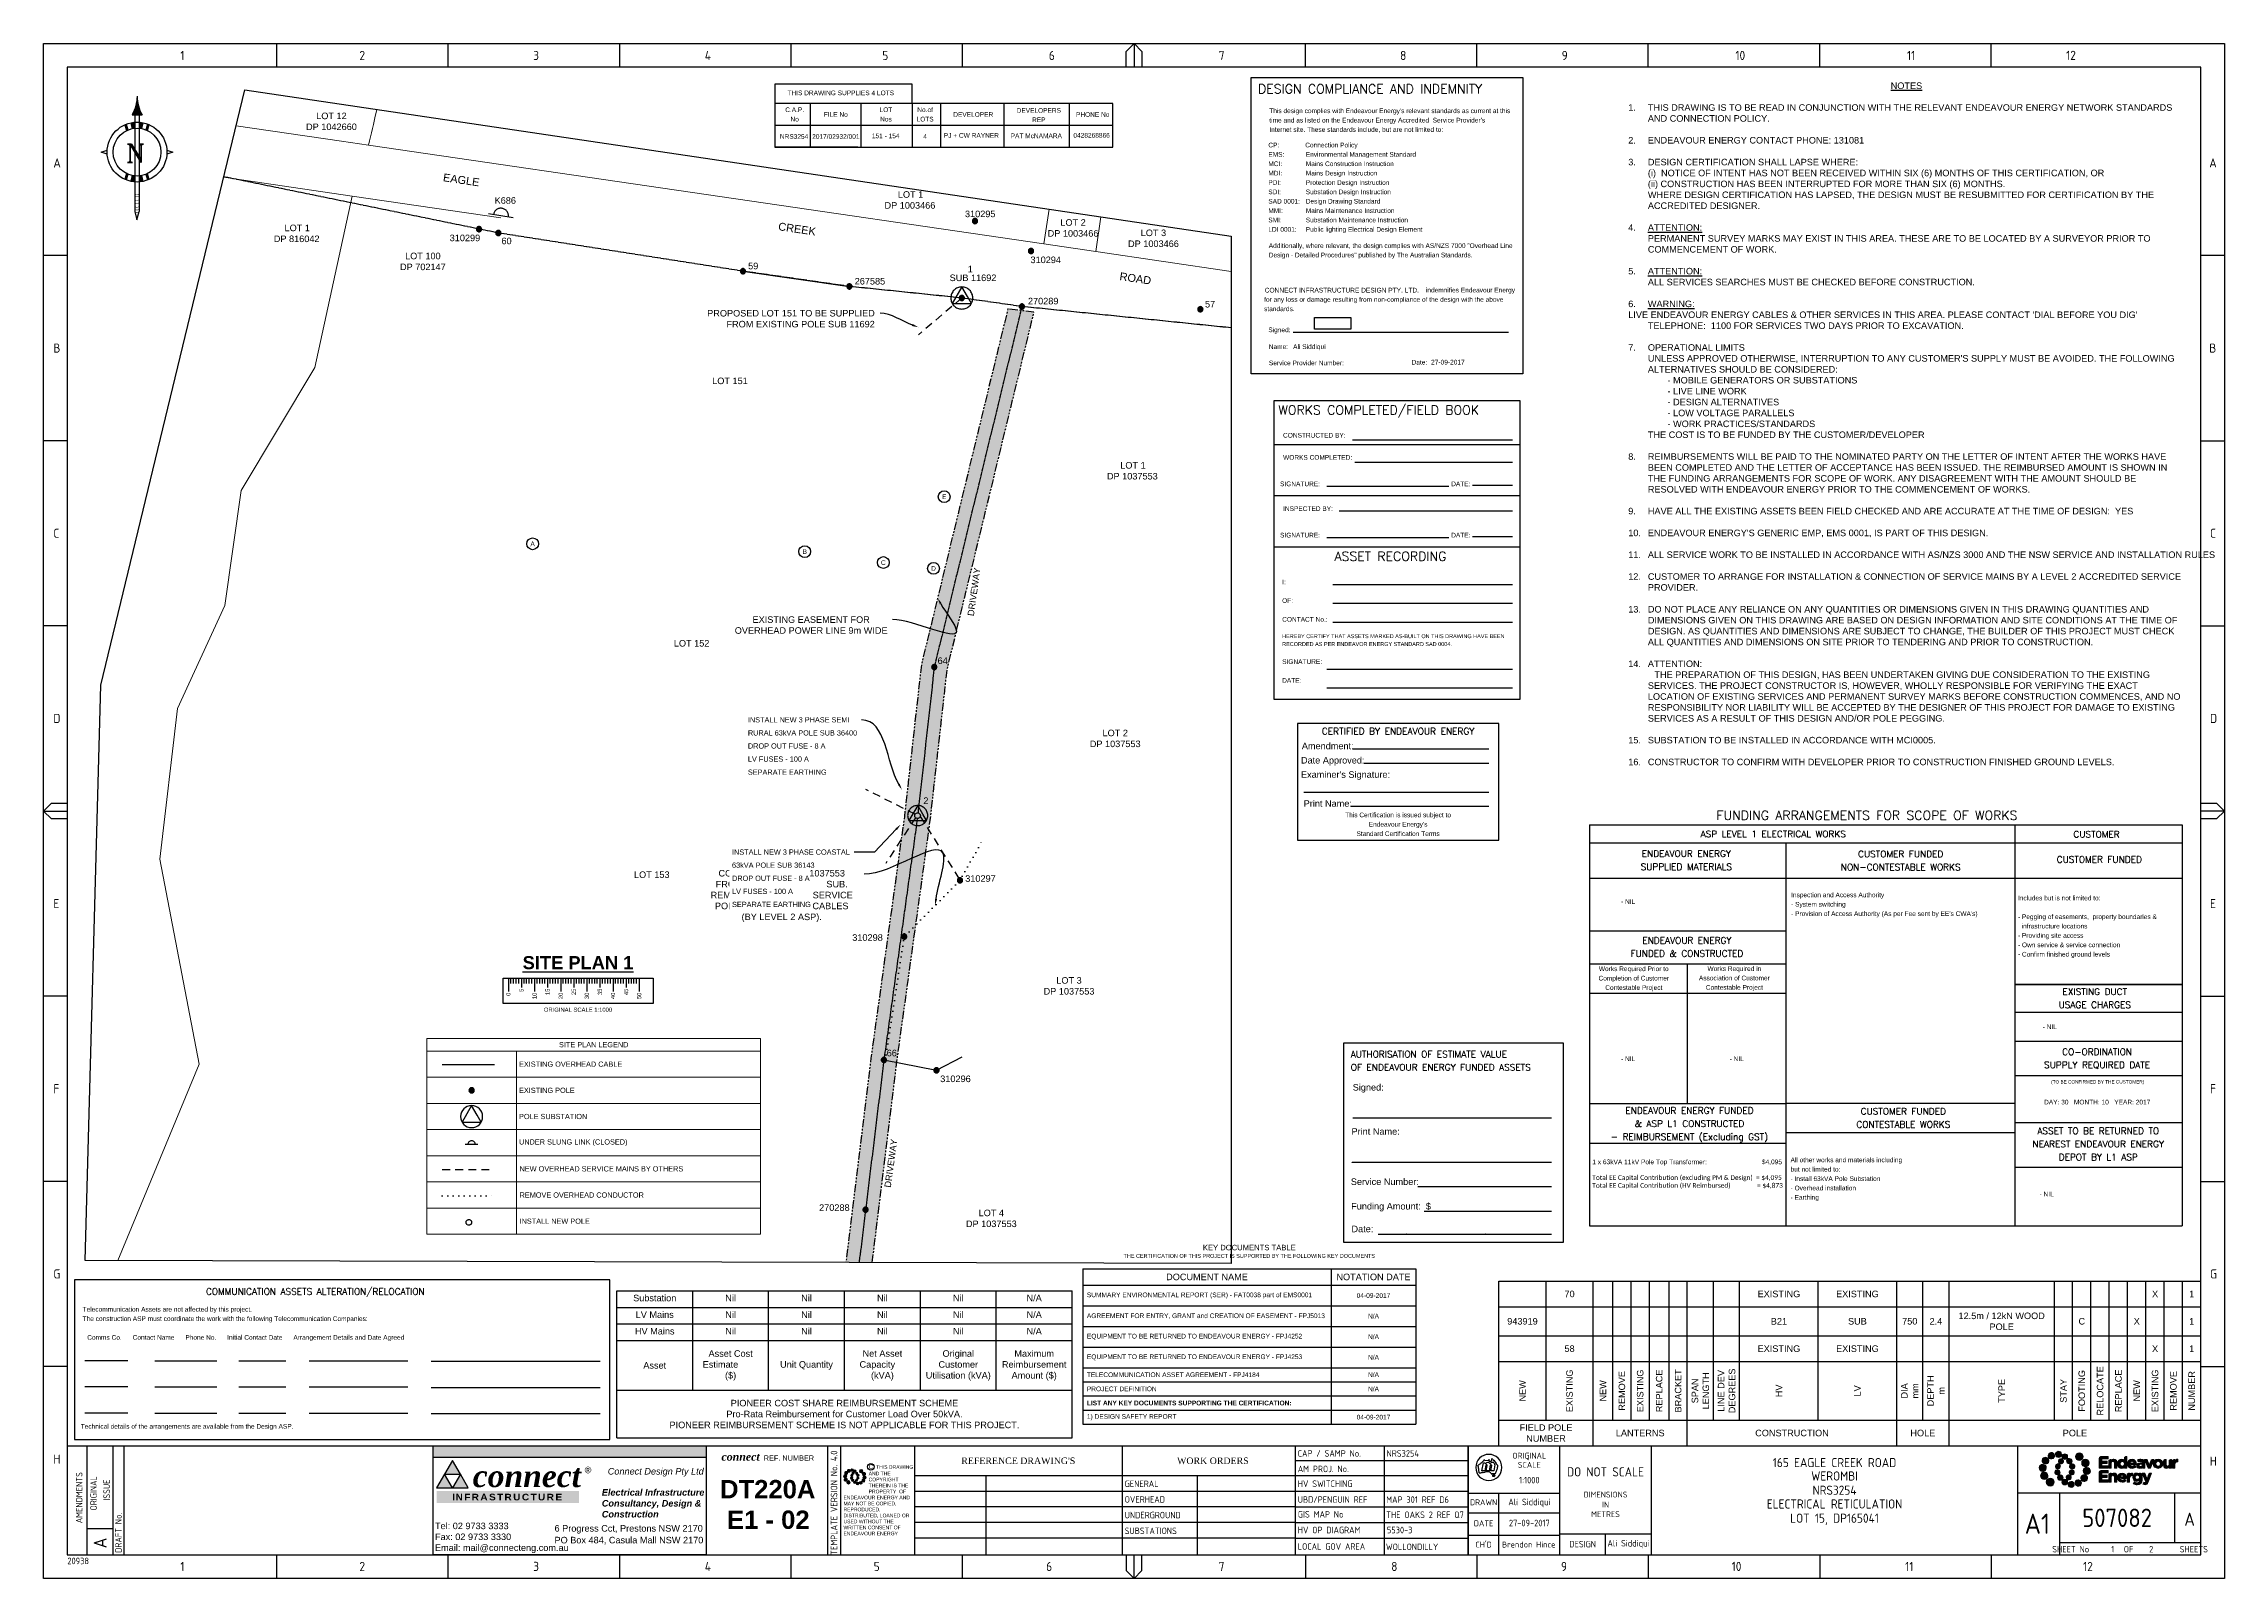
# Paper-space layout 'SHEET (1)' of a CAD drawing. Header units: metres, sheet in millimetres. Extents: x -9 to 824, y -5 to 581.
# The model-space entities are those that its viewports show. They can reach past a viewport. Long polylines and large blocks are cut down to what shows.
import ezdxf
from ezdxf import colors
from ezdxf.entities.mleader import LeaderData, LeaderLine
from ezdxf.enums import TextEntityAlignment as Align
from ezdxf.math import Vec2, Vec3

# ---------------------------------------------------------------- set-up
doc = ezdxf.new("R2010")
doc.units = ezdxf.units.M
for name, pattern in [('Cable Exist OH', [1, 1, 0]), ('Cable Remove', [2, 0, -2]), ('Dash', [5, 3, -2]), ('PHANTOM2', [1.25, 0.625, -0.125, 0.125, -0.125, 0.125, -0.125])]:
    doc.linetypes.add(name, pattern=pattern)
doc.layers.get('0').update_dxf_attribs({"color": 6})
for name, color, linetype in [('_User Miscellaneous1', 7, 'Continuous'), ('_User Miscellaneous10', 7, 'Continuous'), ('_User Miscellaneous11', 7, 'Continuous'), ('_User Miscellaneous5', 7, 'Continuous'), ('Equip_SP_HV_EXT', 7, 'Continuous'), ('Mains_HV_EXT', 7, 'Continuous'), ('Notes', 7, 'Continuous'), ('Notes_SP_MISC', 7, 'Continuous'), ('Notes_SP_NEW', 2, 'Continuous'), ('OH_Details_SP_MISC', 7, 'Continuous'), ('Services_SP_EXT', 7, 'Continuous'), ('Sub_SP_TR_HV_LV_EXT', 7, 'Continuous'), ('Sub_SP_TR_HV_LV_SL_LS_NEW', 7, 'Continuous'), ('SupportsOH_SP_TR_HV_LV_SL_EXT', 7, 'Continuous')]:
    doc.layers.add(name, color=color, linetype=linetype)
for name, color, linetype, lineweight in [('Cadastre Developer_SP_NEW', 2, 'Continuous', 5), ('Cadastre Land Parcels_SP_EXT', 9, 'Continuous', 5), ('Cadastre Roads_SP_EXT', 9, 'Continuous', 5)]:
    doc.layers.add(name, color=color, linetype=linetype, lineweight=lineweight)
doc.layers.add('Viewports', color=6, linetype='Continuous', plot=False)
doc.styles.add('ARIAL', font='arial.ttf', dxfattribs={"height": 2})
doc.styles.add('ARIALBOLD', font='arialbd.ttf')
doc.styles.add('Elec', font='romand__.ttf')
doc.styles.add('iecARIAL', font='arial.ttf', dxfattribs={"height": 2})
doc.styles.add('iecISOCP', font='isocp.shx')
doc.styles.add('iecTimesNewRoman', font='times.ttf')
doc.styles.add('POLE_LABEL', font='arial.ttf')
doc.styles.add('Roman', font='romant.shx')
doc.styles.get("Standard").update_dxf_attribs({"font": 'arial.ttf'})
doc.linetypes.add('Cable G', pattern='A,6,-0.5,["G",Standard,S=1.7,R=0,X=0.3,Y=-0.8],-2.8', length=9.3)
doc.linetypes.add('IE Trench HV', pattern='A,7,-0.2,["/",Standard,S=3,R=0,X=0.6,Y=-1.4],-2.5', length=9.7)
picture_1 = doc.add_image_def('image1.jpg', size_in_pixel=(298, 96))

psp = doc.layouts.new('SHEET (1)')

# ---------------------------------------------------------------- texts
at = {"layer": '_User Miscellaneous5', "lineweight": 0, "insert": (249.94, 42.57), "char_height": 2.5, "attachment_point": 1, "style": 'iecARIAL'}
psp.add_mtext_dynamic_manual_height_columns('\\pi0.0125;{\\fTimes New Roman|b1|i1|c0|p18;\\H1.2x;\\C244;connect\\fArial|b0|i0|c0|p34;\\H0.66667x;\\C256; \\fArial|b1|i0|c0|p34; \\fArial|b0|i0|c0|p34;REF. NUMBER}', width=35.094, gutter_width=9, heights=[0], dxfattribs=at)
at = {"layer": '_User Miscellaneous5', "insert": (244.07, 32.17), "char_height": 7, "attachment_point": 1, "style": 'ARIALBOLD'}
psp.add_mtext_dynamic_manual_height_columns('\\pi5.359;{\\C7;DT220A\\P\\pi8.0306;E1 - 02}', width=46.3866, gutter_width=35, heights=[0], dxfattribs=at)
at = {"layer": 'Notes'}
for s, p in [('THIS DRAWING SUPPLIES 4 LOTS', (295.54, 562.18)), ('FILE No', (293.64, 553.93)), ('DEVELOPER', (346.17, 553.93)), ('PHONE No', (391.82, 553.92)), ('NRS3254', (277.71, 545.52)), ('2017/02932/001', (293.66, 545.52)), ('151 - 154', (312.72, 545.76)), ('4', (327.79, 545.52)), ('PJ + CW RAYNER', (345.46, 545.91)), ('0428268866', (391.39, 545.97))]:
    psp.add_text(s, height=1.79, dxfattribs=at).set_placement(p, align=Align.MIDDLE_CENTER)
at = {"layer": 'Notes', "color": 7, "lineweight": -3, "style": 'Elec'}
for s, height, p in [('FUNDING ARRANGEMENTS FOR SCOPE OF WORKS', 3.5, (630.16, 286.16)), ('ASP LEVEL 1 ELECTRICAL WORKS', 2.5, (624.12, 279.01)), (' CUSTOMER', 2.5, (764.87, 278.89))]:
    psp.add_text(s, height=height, dxfattribs=at).set_placement(p, align=Align.MIDDLE_LEFT)
psp.add_text('CUSTOMER FUNDED', height=2.5, dxfattribs=at).set_placement((776.49, 269.3), align=Align.MIDDLE_CENTER)
at = {"layer": 'Notes', "color": 7, "lineweight": -3}
for s, height, p in [('(TO BE CONFIRMED BY THE CUSTOMER)', 1.2816, (775.85, 184.31)), ('DAY: 30   MONTH: 10   YEAR: 2017', 1.79, (775.67, 176.57))]:
    psp.add_text(s, height=height, dxfattribs=at).set_placement(p, align=Align.MIDDLE_CENTER)
at = {"layer": 'Notes', "insert": (596.46, 566.17), "char_height": 2.5, "attachment_point": 1}
psp.add_mtext_dynamic_manual_height_columns("\\pi100.3;{\\LNOTES}\\P\\pi0;\\P\\pi-7.5,l7.5,t7.5;{\\C7;1.^ITHIS DRAWING IS TO BE READ IN CONJUNCTION WITH THE RELEVANT ENDEAVOUR ENERGY NETWORK STANDARDS AND CONNECTION POLICY.}\\P\\pi0,t17.5;\\P\\pi-7.5,t7.5;2.^IENDEAVOUR ENERGY CONTACT PHONE: 131081\\P\\pi0,t17.5;\\P\\pi-7.5,t7.5;3.^IDESIGN CERTIFICATION SHALL LAPSE WHERE:\\P\\pi0,t17.5;(i)  NOTICE OF INTENT HAS NOT BEEN RECEIVED WITHIN SIX (6) MONTHS OF THIS CERTIFICATION, OR\\P(ii) CONSTRUCTION HAS BEEN INTERRUPTED FOR MORE THAN SIX (6) MONTHS.\\PWHERE DESIGN CERTIFICATION HAS LAPSED, THE DESIGN MUST BE RESUBMITTED FOR CERTIFICATION BY THE ACCREDITED DESIGNER.\\P\\P\\pi-7.5,t7.5;4.^I{\\LATTENTION:}\\P\\pi0,t17.5;PERMANENT SURVEY MARKS MAY EXIST IN THIS AREA. THESE ARE TO BE LOCATED BY A SURVEYOR PRIOR TO COMMENCEMENT OF WORK.\\P\\pl0,tz;\\P\\pi-7.5,l7.5,t7.5;5.^I{\\LATTENTION:}\\P\\pi0,t17.5;ALL SERVICES SEARCHES MUST BE CHECKED BEFORE CONSTRUCTION.\\P\\pi-7.5,tz;\\P\\pt7.5;6.^I{\\LWARNING:\\P\\pi0,t17.5;}LIVE ENDEAVOUR ENERGY CABLES & OTHER SERVICES IN THIS AREA. PLEASE CONTACT 'DIAL BEFORE YOU DIG' TELEPHONE:  1100 FOR SERVICES TWO DAYS PRIOR TO EXCAVATION.\\P\\pl0,tz;\\P\\pi-7.5,l7.5,t7.5;7.^IOPERATIONAL LIMITS\\P^IUNLESS APPROVED OTHERWISE, INTERRUPTION TO ANY CUSTOMER'S SUPPLY MUST BE AVOIDED. THE FOLLOWING ALTERNATIVES SHOULD BE CONSIDERED:\\P\\pi-15,l15,t15;^I- MOBILE GENERATORS OR SUBSTATIONS\\P\\pt7.5,15;^I^I- LIVE LINE WORK\\P^I^I- DESIGN ALTERNATIVES\\P^I^I- LOW VOLTAGE PARALLELS\\P^I^I- WORK PRACTICES/STANDARDS\\P^ITHE COST IS TO BE FUNDED BY THE CUSTOMER/DEVELOPER\\P\\pi0,l0,tz;\\P\\pi-7.5,l7.5,t7.5;8.^IREIMBURSEMENTS WILL BE PAID TO THE NOMINATED PARTY ON THE LETTER OF INTENT AFTER THE WORKS HAVE BEEN COMPLETED AND THE LETTER OF ACCEPTANCE HAS BEEN ISSUED. THE REIMBURSED AMOUNT IS SHOWN IN THE FUNDING ARRANGEMENTS FOR SCOPE OF WORK. ANY DISAGREEMENT WITH THE AMOUNT SHOULD BE RESOLVED WITH ENDEAVOUR ENERGY PRIOR TO THE COMMENCEMENT OF WORKS.\\P\\pi0,l0,tz;\\P\\pi-7.5,l7.5,t7.5;9.^IHAVE ALL THE EXISTING ASSETS BEEN FIELD CHECKED AND ARE ACCURATE AT THE TIME OF DESIGN:  YES \\P\\pi0,l0,tz;\\P\\pi-7.5,l7.5,t7.5;10.^IENDEAVOUR ENERGY'S GENERIC EMP, EMS 0001, IS PART OF THIS DESIGN.\\P\\pi0,l0,tz;\\P\\pi-7.5,l7.5,t7.5;11.^IALL SERVICE WORK TO BE INSTALLED IN ACCORDANCE WITH AS/NZS 3000 AND THE NSW SERVICE AND INSTALLATION RULES\\P\\pi0,l0,tz;\\P\\pi-7.5,l7.5,t7.5;12.^ICUSTOMER TO ARRANGE FOR INSTALLATION & CONNECTION OF SERVICE MAINS BY A LEVEL 2 ACCREDITED SERVICE PROVIDER.\\P\\pi0,l0,tz;\\P\\pi-7.5,l7.5,t7.5;13.^IDO NOT PLACE ANY RELIANCE ON ANY QUANTITIES OR DIMENSIONS GIVEN IN THIS DRAWING QUANTITIES AND DIMENSIONS GIVEN ON THIS DRAWING ARE BASED ON DESIGN INFORMATION AND SITE CONDITIONS AT THE TIME OF DESIGN. AS QUANTITIES AND DIMENSIONS ARE SUBJECT TO CHANGE, THE BUILDER OF THIS PROJECT MUST CHECK ALL QUANTITIES AND DIMENSIONS ON SITE PRIOR TO TENDERING AND PRIOR TO CONSTRUCTION.\\P\\pi0,l0,tz;\\P\\pi-7.5,l7.5,t7.5;14.^IATTENTION:\\P\\ptz;^ITHE PREPARATION OF THIS DESIGN, HAS BEEN UNDERTAKEN GIVING DUE CONSIDERATION TO THE EXISTING SERVICES. THE PROJECT CONSTRUCTOR IS, HOWEVER, WHOLLY RESPONSIBLE FOR VERIFYING THE EXACT LOCATION OF EXISTING SERVICES AND PERMANENT SURVEY MARKS BEFORE CONSTRUCTION COMMENCES, AND NO RESPONSIBILITY NOR LIABILITY WILL BE ACCEPTED BY THE DESIGNER OF THIS PROJECT FOR DAMAGE TO EXISTING SERVICES AS A RESULT OF THIS DESIGN AND/OR POLE PEGGING.\\P\\pi0,l0;\\P\\pi-7.5,l7.5,t7.5;15.^ISUBSTATION TO BE INSTALLED IN ACCORDANCE WITH MCI0005.\\P\\pi0,l0,tz;\\P\\pi-7.5,l7.5,t7.5;16.^ICONSTRUCTOR TO CONFIRM WITH DEVELOPER PRIOR TO CONSTRUCTION FINISHED GROUND LEVELS.", width=212.1739, gutter_width=6.3, heights=[285.22], dxfattribs=at)
at = {"layer": 'Notes', "char_height": 1.79, "attachment_point": 5, "line_spacing_factor": 1.2}
for s, insert in [('C.A.P.\\PNo', (277.92, 553.93)), ('LOT\\PNos', (312.8, 553.93)), ('No.of\\PLOTS', (327.77, 553.93)), ('DEVELOPERS\\PREP', (371.22, 553.69)), ('PAT McNAMARA', (370.26, 545.76))]:
    psp.add_mtext(s, dxfattribs=dict(at, insert=insert))
at = {"layer": 'Notes', "color": 7, "lineweight": -3, "char_height": 2.5, "attachment_point": 5, "line_spacing_factor": 1.2, "style": 'Elec'}
for s, insert in [('ENDEAVOUR ENERGY \\PSUPPLIED MATERIALS', (618.66, 269)), ('CUSTOMER FUNDED \\PNON-CONTESTABLE WORKS', (700.58, 268.85)), ('ENDEAVOUR ENERGY \\PFUNDED & CONSTRUCTED', (618.88, 235.85)), ('EXISTING DUCT\\PUSAGE CHARGES', (774.74, 216.25)), ('CO-ORDINATION\\PSUPPLY REQUIRED DATE', (775.62, 193.14)), ('CUSTOMER FUNDED\\PCONTESTABLE WORKS', (701.58, 170.54)), ('ASSET TO BE RETURNED TO\\PNEAREST ENDEAVOUR ENERGY\\PDEPOT BY L1 ASP', (776.07, 160.55))]:
    psp.add_mtext(s, dxfattribs=dict(at, insert=insert))
at = {"layer": 'Notes', "color": 7, "lineweight": -3, "char_height": 1.79, "attachment_point": 4, "line_spacing_factor": 1.2}
for insert in [(593.72, 253.21), (754.83, 205.37), (593.72, 193.11), (635.21, 193.11), (753.64, 141.44)]:
    psp.add_mtext('- NIL', dxfattribs=dict(at, insert=insert))
at = {"layer": 'Notes', "color": 7, "lineweight": -3, "char_height": 1.79, "line_spacing_factor": 1.2}
for s, insert, width, attachment_point in [("\\PInspection and Access Authority\\P- System switching\\P- Provision of Access Authority (As per Fee sent by EE's CWA's)", (658.7, 260.21), 83.976, 1), ('Includes but is not limited to:\\P\\P- Pegging of easements,  property boundaries &\\P  infrastructure locations\\P- Providing site access\\P- Own service & service connection\\P- Confirm finished ground levels', (745.39, 243.54), 56.9992, 4), ('Works Required Prior to Completion of Customer Contestable Project', (598.58, 223.65), 30.6517, 5), ('Works Required in Association of Customer Contestable Project', (637.02, 223.71), 30.6517, 5), ('All other works and materials including\\Pbut not limited to:\\P- Install 63kVA Pole Substation\\P- Overhead installation\\P- Earthing', (658.49, 147.05), 71.0135, 4)]:
    psp.add_mtext(s, dxfattribs=dict(at, insert=insert, width=width, attachment_point=attachment_point))
at = {"layer": 'Notes', "linetype": 'Cable G', "insert": (195.13, 229.82), "char_height": 5, "attachment_point": 5}
psp.add_mtext_dynamic_manual_height_columns('{\\fArial|b1|i0|c0|p34;\\LSITE PLAN 1}', width=42.8653, gutter_width=4, heights=[0], dxfattribs=at)
at = {"layer": 'Notes', "color": 7, "lineweight": -3, "insert": (619.86, 167.91), "char_height": 2.5, "width": 68.2581, "attachment_point": 5, "line_spacing_factor": 1.2, "style": 'Elec'}
psp.add_mtext('ENDEAVOUR ENERGY FUNDED \\P& ASP L1 CONSTRUCTED \\P- REIMBURSEMENT (Excluding GST)', dxfattribs=at)
at = {"layer": 'Notes', "insert": (582.74, 154.63), "char_height": 1.8, "width": 76.4508, "attachment_point": 1}
psp.add_mtext('{\\C7;1 x 63kVA 11kV Pole Top Transformer:^I^I^I$4,095\\P\\fCalibri|b0|i0|c0|p34;\\C256;\\PTotal EE Capital Contribution (excluding PM & Design)  = $4,095\\H2.2549x; \\H0.44348x;\\PTotal EE Capital Contribution (HV Reimbursed)                = $4,873\\H1.9116x; }', dxfattribs=at)
at = {"layer": 'Notes', "color": 1, "lineweight": -3, "insert": (451.65, 122.03), "char_height": 3, "width": 127.2933, "attachment_point": 2}
psp.add_mtext('{\\H0.6962x;\\C7;KEY DOCUMENTS TABLE\\P\\H0.716x;THE CERTIFICATION OF THIS PROJECT IS SUPPORTED BY THE FOLLOWING KEY DOCUMENTS}', dxfattribs=at)
at = {"layer": 'Notes_SP_MISC', "char_height": 2.5, "attachment_point": 1, "style": 'iecARIAL'}
for s, width, insert in [('\\pi4.0388;LOT 12\\P\\pi0.15148;DP 1042660', 19.2849, (91.05, 554.64)), ('\\pi5.2385;LOT 1\\P\\pi0.14807;DP 1003466', 19.2849, (312.12, 524.61)), ('\\pi5.2385;LOT 1\\P\\pi1.1312;DP 816042', 19.2849, (77.75, 511.84)), ('\\pi5.0099;LOT 2\\P\\pi0.14807;DP 1003466', 19.2849, (374.45, 513.91)), ('\\pi4.9972;LOT 3\\P\\pi0.14807;DP 1003466', 19.2849, (405.17, 509.96)), ('\\pi3.0591;LOT 100\\P\\pi1.1184;DP 702147', 19.2849, (125.99, 501.11)), ('LOT 151', 12.9735, (246.41, 453.4)), ('\\pi5.2385;LOT 1\\P\\pi0.14722;DP 1037553', 19.2849, (397.11, 421.13)), ('LOT 152', 17.3223, (231.75, 353.13)), ('\\pi5.0099;LOT 2\\P\\pi0.14722;DP 1037553', 19.2849, (390.56, 318.87)), ('LOT 153', 22.9772, (216.53, 264.71)), ('\\pi4.9972;LOT 3\\P\\pi0.14722;DP 1037553', 19.2849, (372.91, 224.32)), ('\\pi5.0023;LOT 4\\P\\pi0.14722;DP 1037553', 19.2849, (343.22, 135.48))]:
    psp.add_mtext_dynamic_manual_height_columns(s, width=width, gutter_width=10, heights=[0], dxfattribs=dict(at, insert=insert))

msp = doc.modelspace()

# ---------------------------------------------------------------- texts
at = {"layer": 'Cadastre Roads_SP_EXT'}
for s, p in [('CREEK', (277655.48, 6235981.54)), ('EAGLE', (277804.72, 6235959.72)), ('CREEK', (277932.82, 6235941)), ('ROAD', (278063.24, 6235921.93))]:
    msp.add_text(s, height=3, rotation=351.68172, dxfattribs=at).set_placement(p)

# ---------------------------------------------------------------- blocks, each defined once
blk = doc.blocks.new('EE_LOGO_SMALL')
at = {"layer": 'Notes'}
h = blk.add_hatch(color=256, dxfattribs=at)
edge = h.paths.add_edge_path()
edge.add_spline(control_points=[(-8.4, 2), (-9.2, 2), (-9.8, 1.4), (-9.8, 0.7), (-9.9, -0.1), (-9.3, -0.7), (-8.6, -0.8), (-7.8, -0.8), (-7.2, -0.2), (-7.1, 0.5), (-7.1, 1.3), (-7.7, 1.9), (-8.4, 2)], knot_values=[0, 0, 0, 0, 1, 1, 1, 2, 2, 2, 3, 3, 3, 4, 4, 4, 4], degree=3, periodic=0)
h = blk.add_hatch(color=256, dxfattribs=at)
edge = h.paths.add_edge_path()
edge.add_spline(control_points=[(-6.8, 4.5), (-7.4, 4.8), (-8.2, 4.6), (-8.6, 4), (-8.9, 3.4), (-8.7, 2.6), (-8.1, 2.2), (-7.5, 1.9), (-6.7, 2.1), (-6.3, 2.7), (-6, 3.3), (-6.2, 4.1), (-6.8, 4.5)], knot_values=[0, 0, 0, 0, 1, 1, 1, 2, 2, 2, 3, 3, 3, 4, 4, 4, 4], degree=3, periodic=0)
h = blk.add_hatch(color=256, dxfattribs=at)
edge = h.paths.add_edge_path()
edge.add_spline(control_points=[(-4.2, 5.9), (-4.6, 6.5), (-5.3, 6.6), (-5.9, 6.3), (-6.4, 5.9), (-6.6, 5.1), (-6.2, 4.6), (-5.9, 4), (-5.1, 3.8), (-4.6, 4.2), (-4, 4.6), (-3.8, 5.3), (-4.2, 5.9)], knot_values=[0, 0, 0, 0, 1, 1, 1, 2, 2, 2, 3, 3, 3, 4, 4, 4, 4], degree=3, periodic=0)
h = blk.add_hatch(color=256, dxfattribs=at)
edge = h.paths.add_edge_path()
edge.add_spline(control_points=[(-1.3, 5.9), (-1.4, 6.5), (-2, 7), (-2.6, 6.9), (-3.3, 6.9), (-3.7, 6.3), (-3.7, 5.6), (-3.6, 5), (-3, 4.5), (-2.4, 4.6), (-1.7, 4.7), (-1.3, 5.2), (-1.3, 5.9)], knot_values=[0, 0, 0, 0, 1, 1, 1, 2, 2, 2, 3, 3, 3, 4, 4, 4, 4], degree=3, periodic=0)
h = blk.add_hatch(color=256, dxfattribs=at)
edge = h.paths.add_edge_path()
edge.add_spline(control_points=[(-2.5, 2.1), (-3, 2.2), (-3.5, 1.9), (-3.6, 1.3), (-3.7, 0.8), (-3.4, 0.3), (-2.9, 0.2), (-2.4, 0.1), (-1.9, 0.4), (-1.8, 0.9), (-1.7, 1.5), (-2, 2), (-2.5, 2.1)], knot_values=[0, 0, 0, 0, 1, 1, 1, 2, 2, 2, 3, 3, 3, 4, 4, 4, 4], degree=3, periodic=0)
h = blk.add_hatch(color=256, dxfattribs=at)
edge = h.paths.add_edge_path()
edge.add_spline(control_points=[(1, 4.9), (1, 4.3), (0.5, 3.8), (-0.1, 3.8), (-0.7, 3.8), (-1.2, 4.3), (-1.2, 4.9), (-1.2, 5.5), (-0.7, 6), (-0.1, 6), (0.5, 6), (1, 5.5), (1, 4.9)], knot_values=[0, 0, 0, 0, 1, 1, 1, 2, 2, 2, 3, 3, 3, 4, 4, 4, 4], degree=3, periodic=0)
edge = h.paths.add_edge_path()
edge.add_spline(control_points=[(-1.4, 4), (-1.9, 4.1), (-2.4, 3.8), (-2.5, 3.3), (-2.6, 2.7), (-2.3, 2.2), (-1.8, 2.1), (-1.3, 2), (-0.7, 2.3), (-0.6, 2.9), (-0.5, 3.4), (-0.9, 3.9), (-1.4, 4)], knot_values=[0, 0, 0, 0, 1, 1, 1, 2, 2, 2, 3, 3, 3, 4, 4, 4, 4], degree=3, periodic=0)
h = blk.add_hatch(color=256, dxfattribs=at)
edge = h.paths.add_edge_path()
edge.add_spline(control_points=[(2.3, 2.4), (2.8, 2.8), (2.8, 3.4), (2.4, 3.9), (2, 4.3), (1.4, 4.3), (0.9, 3.9), (0.5, 3.6), (0.5, 2.9), (0.9, 2.5), (1.2, 2), (1.9, 2), (2.3, 2.4)], knot_values=[0, 0, 0, 0, 1, 1, 1, 2, 2, 2, 3, 3, 3, 4, 4, 4, 4], degree=3, periodic=0)
edge = h.paths.add_edge_path()
edge.add_spline(control_points=[(1, 4.9), (1, 4.3), (0.5, 3.8), (-0.1, 3.8), (-0.7, 3.8), (-1.2, 4.3), (-1.2, 4.9), (-1.2, 5.5), (-0.7, 6), (-0.1, 6), (0.5, 6), (1, 5.5), (1, 4.9)], knot_values=[0, 0, 0, 0, 1, 1, 1, 2, 2, 2, 3, 3, 3, 4, 4, 4, 4], degree=3, periodic=0)
h = blk.add_hatch(color=256, dxfattribs=at)
edge = h.paths.add_edge_path()
edge.add_spline(control_points=[(1, 4.9), (1, 4.3), (0.5, 3.8), (-0.1, 3.8), (-0.7, 3.8), (-1.2, 4.3), (-1.2, 4.9), (-1.2, 5.5), (-0.7, 6), (-0.1, 6), (0.5, 6), (1, 5.5), (1, 4.9)], knot_values=[0, 0, 0, 0, 1, 1, 1, 2, 2, 2, 3, 3, 3, 4, 4, 4, 4], degree=3, periodic=0)
edge = h.paths.add_edge_path(flags=16)
edge.add_spline(control_points=[(1, 4.9), (1, 4.3), (0.5, 3.8), (-0.1, 3.8), (-0.7, 3.8), (-1.2, 4.3), (-1.2, 4.9), (-1.2, 5.5), (-0.7, 6), (-0.1, 6), (0.5, 6), (1, 5.5), (1, 4.9)], knot_values=[0, 0, 0, 0, 1, 1, 1, 2, 2, 2, 3, 3, 3, 4, 4, 4, 4], degree=3, periodic=0)
h = blk.add_hatch(color=256, dxfattribs=at)
edge = h.paths.add_edge_path()
edge.add_spline(control_points=[(3, 0.2), (3.5, 0.3), (3.8, 0.9), (3.7, 1.4), (3.6, 1.9), (3, 2.3), (2.5, 2.1), (1.9, 2), (1.6, 1.4), (1.8, 0.9), (1.9, 0.4), (2.5, 0.1), (3, 0.2)], knot_values=[0, 0, 0, 0, 1, 1, 1, 2, 2, 2, 3, 3, 3, 4, 4, 4, 4], degree=3, periodic=0)
h = blk.add_hatch(color=256, dxfattribs=at)
edge = h.paths.add_edge_path()
edge.add_spline(control_points=[(7, 4.9), (7, 4), (6.3, 3.4), (5.5, 3.4), (4.6, 3.4), (4, 4), (4, 4.9), (4, 5.7), (4.6, 6.4), (5.5, 6.4), (6.3, 6.4), (7, 5.7), (7, 4.9)], knot_values=[0, 0, 0, 0, 1, 1, 1, 2, 2, 2, 3, 3, 3, 4, 4, 4, 4], degree=3, periodic=0)
h = blk.add_hatch(color=256, dxfattribs=at)
edge = h.paths.add_edge_path()
edge.add_spline(control_points=[(8.4, 1.1), (9.1, 1.5), (9.4, 2.3), (9.1, 3), (8.8, 3.7), (7.9, 4.1), (7.2, 3.8), (6.5, 3.4), (6.2, 2.6), (6.5, 1.9), (6.8, 1.2), (7.7, 0.8), (8.4, 1.1)], knot_values=[0, 0, 0, 0, 1, 1, 1, 2, 2, 2, 3, 3, 3, 4, 4, 4, 4], degree=3, periodic=0)
h = blk.add_hatch(color=256, dxfattribs=at)
edge = h.paths.add_edge_path()
edge.add_spline(control_points=[(8.3, -1.9), (9, -1.9), (9.7, -1.4), (9.7, -0.6), (9.7, 0.1), (9.2, 0.8), (8.4, 0.8), (7.7, 0.8), (7, 0.3), (7, -0.5), (6.9, -1.2), (7.5, -1.9), (8.3, -1.9)], knot_values=[0, 0, 0, 0, 1, 1, 1, 2, 2, 2, 3, 3, 3, 4, 4, 4, 4], degree=3, periodic=0)
h = blk.add_hatch(color=256, dxfattribs=at)
edge = h.paths.add_edge_path()
edge.add_spline(control_points=[(-8.5, -1.1), (-9.2, -1.4), (-9.6, -2.3), (-9.3, -3), (-8.9, -3.7), (-8.1, -4), (-7.4, -3.7), (-6.7, -3.4), (-6.3, -2.5), (-6.6, -1.8), (-7, -1.1), (-7.8, -0.8), (-8.5, -1.1)], knot_values=[0, 0, 0, 0, 1, 1, 1, 2, 2, 2, 3, 3, 3, 4, 4, 4, 4], degree=3, periodic=0)
h = blk.add_hatch(color=256, dxfattribs=at)
edge = h.paths.add_edge_path()
edge.add_spline(control_points=[(-7.1, -4.8), (-7.1, -4), (-6.5, -3.3), (-5.6, -3.3), (-4.8, -3.3), (-4.1, -4), (-4.1, -4.8), (-4.1, -5.7), (-4.8, -6.3), (-5.6, -6.3), (-6.5, -6.3), (-7.1, -5.7), (-7.1, -4.8)], knot_values=[0, 0, 0, 0, 1, 1, 1, 2, 2, 2, 3, 3, 3, 4, 4, 4, 4], degree=3, periodic=0)
h = blk.add_hatch(color=256, dxfattribs=at)
edge = h.paths.add_edge_path()
edge.add_spline(control_points=[(-3.1, -0.2), (-3.7, -0.3), (-4, -0.8), (-3.8, -1.4), (-3.7, -1.9), (-3.2, -2.2), (-2.6, -2.1), (-2.1, -1.9), (-1.8, -1.4), (-1.9, -0.9), (-2.1, -0.3), (-2.6, 0), (-3.1, -0.2)], knot_values=[0, 0, 0, 0, 1, 1, 1, 2, 2, 2, 3, 3, 3, 4, 4, 4, 4], degree=3, periodic=0)
h = blk.add_hatch(color=256, dxfattribs=at)
edge = h.paths.add_edge_path()
edge.add_spline(control_points=[(-2.5, -2.3), (-2.9, -2.7), (-3, -3.4), (-2.6, -3.8), (-2.2, -4.2), (-1.5, -4.3), (-1.1, -3.9), (-0.7, -3.5), (-0.6, -2.8), (-1, -2.4), (-1.4, -2), (-2, -1.9), (-2.5, -2.3)], knot_values=[0, 0, 0, 0, 1, 1, 1, 2, 2, 2, 3, 3, 3, 4, 4, 4, 4], degree=3, periodic=0)
h = blk.add_hatch(color=256, dxfattribs=at)
edge = h.paths.add_edge_path()
edge.add_spline(control_points=[(-1.2, -4.8), (-1.2, -4.2), (-0.7, -3.7), (-0.1, -3.7), (0.5, -3.7), (1, -4.2), (1, -4.8), (1, -5.4), (0.5, -5.9), (-0.1, -5.9), (-0.7, -5.9), (-1.2, -5.4), (-1.2, -4.8)], knot_values=[0, 0, 0, 0, 1, 1, 1, 2, 2, 2, 3, 3, 3, 4, 4, 4, 4], degree=3, periodic=0)
h = blk.add_hatch(color=256, dxfattribs=at)
edge = h.paths.add_edge_path()
edge.add_spline(control_points=[(1.2, -3.9), (1.7, -4.1), (2.2, -3.7), (2.3, -3.2), (2.5, -2.7), (2.1, -2.2), (1.6, -2.1), (1.1, -2), (0.6, -2.3), (0.5, -2.8), (0.4, -3.3), (0.7, -3.8), (1.2, -3.9)], knot_values=[0, 0, 0, 0, 1, 1, 1, 2, 2, 2, 3, 3, 3, 4, 4, 4, 4], degree=3, periodic=0)
h = blk.add_hatch(color=256, dxfattribs=at)
edge = h.paths.add_edge_path()
edge.add_spline(control_points=[(1.2, -5.8), (1.3, -6.5), (1.8, -6.9), (2.5, -6.9), (3.1, -6.8), (3.6, -6.2), (3.5, -5.6), (3.4, -5), (2.9, -4.5), (2.2, -4.6), (1.6, -4.6), (1.1, -5.2), (1.2, -5.8)], knot_values=[0, 0, 0, 0, 1, 1, 1, 2, 2, 2, 3, 3, 3, 4, 4, 4, 4], degree=3, periodic=0)
h = blk.add_hatch(color=256, dxfattribs=at)
edge = h.paths.add_edge_path()
edge.add_spline(control_points=[(2.4, -2), (2.9, -2.1), (3.4, -1.8), (3.5, -1.3), (3.6, -0.8), (3.3, -0.3), (2.8, -0.2), (2.2, -0.1), (1.7, -0.4), (1.6, -0.9), (1.5, -1.4), (1.8, -1.9), (2.4, -2)], knot_values=[0, 0, 0, 0, 1, 1, 1, 2, 2, 2, 3, 3, 3, 4, 4, 4, 4], degree=3, periodic=0)
h = blk.add_hatch(color=256, dxfattribs=at)
edge = h.paths.add_edge_path()
edge.add_spline(control_points=[(4, -5.8), (4.4, -6.4), (5.2, -6.6), (5.7, -6.2), (6.3, -5.8), (6.5, -5.1), (6.1, -4.5), (5.7, -4), (5, -3.8), (4.4, -4.2), (3.8, -4.5), (3.7, -5.3), (4, -5.8)], knot_values=[0, 0, 0, 0, 1, 1, 1, 2, 2, 2, 3, 3, 3, 4, 4, 4, 4], degree=3, periodic=0)
h = blk.add_hatch(color=256, dxfattribs=at)
edge = h.paths.add_edge_path()
edge.add_spline(control_points=[(6.7, -4.4), (7.3, -4.8), (8.1, -4.6), (8.4, -4), (8.8, -3.3), (8.6, -2.6), (8, -2.2), (7.3, -1.8), (6.6, -2.1), (6.2, -2.7), (5.8, -3.3), (6, -4.1), (6.7, -4.4)], knot_values=[0, 0, 0, 0, 1, 1, 1, 2, 2, 2, 3, 3, 3, 4, 4, 4, 4], degree=3, periodic=0)
at = {"layer": 'Notes', "lineweight": 0}
for points in [[(1.8, 2.1), (1.8, 2.1)], [(-2, -2.1), (-2, -2.1)]]:
    blk.add_lwpolyline(points, dxfattribs=at)
for points in [[(-8.4, 2), (-9.2, 2), (-9.8, 1.4), (-9.8, 0.7), (-9.9, -0.1), (-9.3, -0.7), (-8.6, -0.8), (-7.8, -0.8), (-7.2, -0.2), (-7.1, 0.5), (-7.1, 1.3), (-7.7, 1.9), (-8.4, 2)], [(-6.8, 4.5), (-7.4, 4.8), (-8.2, 4.6), (-8.6, 4), (-8.9, 3.4), (-8.7, 2.6), (-8.1, 2.2), (-7.5, 1.9), (-6.7, 2.1), (-6.3, 2.7), (-6, 3.3), (-6.2, 4.1), (-6.8, 4.5)], [(-4.2, 5.9), (-4.6, 6.5), (-5.3, 6.6), (-5.9, 6.3), (-6.4, 5.9), (-6.6, 5.1), (-6.2, 4.6), (-5.9, 4), (-5.1, 3.8), (-4.6, 4.2), (-4, 4.6), (-3.8, 5.3), (-4.2, 5.9)], [(-1.3, 5.9), (-1.4, 6.5), (-2, 7), (-2.6, 6.9), (-3.3, 6.9), (-3.7, 6.3), (-3.7, 5.6), (-3.6, 5), (-3, 4.5), (-2.4, 4.6), (-1.7, 4.7), (-1.3, 5.2), (-1.3, 5.9)], [(-2.5, 2.1), (-3, 2.2), (-3.5, 1.9), (-3.6, 1.3), (-3.7, 0.8), (-3.4, 0.3), (-2.9, 0.2), (-2.4, 0.1), (-1.9, 0.4), (-1.8, 0.9), (-1.7, 1.5), (-2, 2), (-2.5, 2.1)], [(-1.4, 4), (-1.9, 4.1), (-2.4, 3.8), (-2.5, 3.3), (-2.6, 2.7), (-2.3, 2.2), (-1.8, 2.1), (-1.3, 2), (-0.7, 2.3), (-0.6, 2.9), (-0.5, 3.4), (-0.9, 3.9), (-1.4, 4)], [(1, 4.9), (1, 4.3), (0.5, 3.8), (-0.1, 3.8), (-0.7, 3.8), (-1.2, 4.3), (-1.2, 4.9), (-1.2, 5.5), (-0.7, 6), (-0.1, 6), (0.5, 6), (1, 5.5), (1, 4.9)], [(1, 4.9), (1, 4.3), (0.5, 3.8), (-0.1, 3.8), (-0.7, 3.8), (-1.2, 4.3), (-1.2, 4.9), (-1.2, 5.5), (-0.7, 6), (-0.1, 6), (0.5, 6), (1, 5.5), (1, 4.9)], [(2.3, 2.4), (2.8, 2.8), (2.8, 3.4), (2.4, 3.9), (2, 4.3), (1.4, 4.3), (0.9, 3.9), (0.5, 3.6), (0.5, 2.9), (0.9, 2.5), (1.2, 2), (1.9, 2), (2.3, 2.4)], [(3, 0.2), (3.5, 0.3), (3.8, 0.9), (3.7, 1.4), (3.6, 1.9), (3, 2.3), (2.5, 2.1), (1.9, 2), (1.6, 1.4), (1.8, 0.9), (1.9, 0.4), (2.5, 0.1), (3, 0.2)], [(7, 4.9), (7, 4), (6.3, 3.4), (5.5, 3.4), (4.6, 3.4), (4, 4), (4, 4.9), (4, 5.7), (4.6, 6.4), (5.5, 6.4), (6.3, 6.4), (7, 5.7), (7, 4.9)], [(8.4, 1.1), (9.1, 1.5), (9.4, 2.3), (9.1, 3), (8.8, 3.7), (7.9, 4.1), (7.2, 3.8), (6.5, 3.4), (6.2, 2.6), (6.5, 1.9), (6.8, 1.2), (7.7, 0.8), (8.4, 1.1)], [(8.3, -1.9), (9, -1.9), (9.7, -1.4), (9.7, -0.6), (9.7, 0.1), (9.2, 0.8), (8.4, 0.8), (7.7, 0.8), (7, 0.3), (7, -0.5), (6.9, -1.2), (7.5, -1.9), (8.3, -1.9)], [(-8.5, -1.1), (-9.2, -1.4), (-9.6, -2.3), (-9.3, -3), (-8.9, -3.7), (-8.1, -4), (-7.4, -3.7), (-6.7, -3.4), (-6.3, -2.5), (-6.6, -1.8), (-7, -1.1), (-7.8, -0.8), (-8.5, -1.1)], [(-7.1, -4.8), (-7.1, -4), (-6.5, -3.3), (-5.6, -3.3), (-4.8, -3.3), (-4.1, -4), (-4.1, -4.8), (-4.1, -5.7), (-4.8, -6.3), (-5.6, -6.3), (-6.5, -6.3), (-7.1, -5.7), (-7.1, -4.8)], [(-3.1, -0.2), (-3.7, -0.3), (-4, -0.8), (-3.8, -1.4), (-3.7, -1.9), (-3.2, -2.2), (-2.6, -2.1), (-2.1, -1.9), (-1.8, -1.4), (-1.9, -0.9), (-2.1, -0.3), (-2.6, 0), (-3.1, -0.2)], [(-2.5, -2.3), (-2.9, -2.7), (-3, -3.4), (-2.6, -3.8), (-2.2, -4.2), (-1.5, -4.3), (-1.1, -3.9), (-0.7, -3.5), (-0.6, -2.8), (-1, -2.4), (-1.4, -2), (-2, -1.9), (-2.5, -2.3)], [(-1.2, -4.8), (-1.2, -4.2), (-0.7, -3.7), (-0.1, -3.7), (0.5, -3.7), (1, -4.2), (1, -4.8), (1, -5.4), (0.5, -5.9), (-0.1, -5.9), (-0.7, -5.9), (-1.2, -5.4), (-1.2, -4.8)], [(1.2, -3.9), (1.7, -4.1), (2.2, -3.7), (2.3, -3.2), (2.5, -2.7), (2.1, -2.2), (1.6, -2.1), (1.1, -2), (0.6, -2.3), (0.5, -2.8), (0.4, -3.3), (0.7, -3.8), (1.2, -3.9)], [(1.2, -5.8), (1.3, -6.5), (1.8, -6.9), (2.5, -6.9), (3.1, -6.8), (3.6, -6.2), (3.5, -5.6), (3.4, -5), (2.9, -4.5), (2.2, -4.6), (1.6, -4.6), (1.1, -5.2), (1.2, -5.8)], [(2.4, -2), (2.9, -2.1), (3.4, -1.8), (3.5, -1.3), (3.6, -0.8), (3.3, -0.3), (2.8, -0.2), (2.2, -0.1), (1.7, -0.4), (1.6, -0.9), (1.5, -1.4), (1.8, -1.9), (2.4, -2)], [(4, -5.8), (4.4, -6.4), (5.2, -6.6), (5.7, -6.2), (6.3, -5.8), (6.5, -5.1), (6.1, -4.5), (5.7, -4), (5, -3.8), (4.4, -4.2), (3.8, -4.5), (3.7, -5.3), (4, -5.8)], [(6.7, -4.4), (7.3, -4.8), (8.1, -4.6), (8.4, -4), (8.8, -3.3), (8.6, -2.6), (8, -2.2), (7.3, -1.8), (6.6, -2.1), (6.2, -2.7), (5.8, -3.3), (6, -4.1), (6.7, -4.4)]]:
    blk.add_open_spline(points, degree=3, knots=[0, 0, 0, 0, 1, 1, 1, 2, 2, 2, 3, 3, 3, 4, 4, 4, 4], dxfattribs=at)
blk = doc.blocks.new('EE_COPYRIGHT_A1')
at = {"layer": 'Notes'}
blk.add_circle((9.53, -0.82), 1.15, dxfattribs=at)
at = {"xscale": 0.4, "yscale": 0.4, "zscale": 0.4}
blk.add_blockref('EE_LOGO_SMALL', (3.96, -4.29), dxfattribs=at)
at = {"layer": 'Notes', "insert": (0, 0), "char_height": 1.25, "width": 24.1208, "attachment_point": 1, "style": 'ARIAL'}
blk.add_mtext('\\pt8.75;               ^I{\\H1.2x;C } THIS DRAWING\\P\\pi-8.75,l8.75,t8.75,20;       ^IAND THE ^I\\P\\pi0,t8.75;COPYRIGHT\\P\\pi-8.75,t1.25,8.75;^I^ITHEREIN IS THE PROPERTY  OF \\P\\pi0,l0,t1.25;ENDEAVOUR ENERGY AND MAY NOT BE COPIED, REPRODUCED, DISTRIBUTED, LOANED OR USED WITHOUT THE WRITTEN CONSENT OF ENDEAVOUR ENERGY', dxfattribs=at)
blk = doc.blocks.new('EE_LOGO')
h = blk.add_hatch(color=7)
edge = h.paths.add_edge_path()
edge.add_spline(control_points=[(-25.34, 1.94), (-26.08, 1.98), (-26.72, 1.41), (-26.77, 0.66), (-26.81, -0.09), (-26.24, -0.72), (-25.49, -0.77), (-24.74, -0.81), (-24.1, -0.24), (-24.06, 0.51), (-24.02, 1.25), (-24.59, 1.89), (-25.34, 1.94)], knot_values=[0, 0, 0, 0, 1, 1, 1, 2, 2, 2, 3, 3, 3, 4, 4, 4, 4], degree=3, periodic=0)
h = blk.add_hatch(color=7)
edge = h.paths.add_edge_path()
edge.add_spline(control_points=[(-23.73, 4.46), (-24.34, 4.81), (-25.13, 4.61), (-25.49, 3.99), (-25.85, 3.38), (-25.64, 2.59), (-25.03, 2.23), (-24.41, 1.87), (-23.63, 2.08), (-23.27, 2.69), (-22.91, 3.31), (-23.12, 4.1), (-23.73, 4.46)], knot_values=[0, 0, 0, 0, 1, 1, 1, 2, 2, 2, 3, 3, 3, 4, 4, 4, 4], degree=3, periodic=0)
h = blk.add_hatch(color=7)
edge = h.paths.add_edge_path()
edge.add_spline(control_points=[(-21.12, 5.87), (-21.48, 6.44), (-22.24, 6.61), (-22.81, 6.24), (-23.37, 5.88), (-23.54, 5.12), (-23.17, 4.55), (-22.81, 3.98), (-22.05, 3.82), (-21.48, 4.19), (-20.92, 4.55), (-20.75, 5.31), (-21.12, 5.87)], knot_values=[0, 0, 0, 0, 1, 1, 1, 2, 2, 2, 3, 3, 3, 4, 4, 4, 4], degree=3, periodic=0)
h = blk.add_hatch(color=7)
edge = h.paths.add_edge_path()
edge.add_spline(control_points=[(-19.43, 2.06), (-19.94, 2.17), (-20.44, 1.84), (-20.55, 1.33), (-20.66, 0.82), (-20.34, 0.32), (-19.83, 0.21), (-19.32, 0.1), (-18.81, 0.42), (-18.71, 0.93), (-18.59, 1.44), (-18.92, 1.95), (-19.43, 2.06)], knot_values=[0, 0, 0, 0, 1, 1, 1, 2, 2, 2, 3, 3, 3, 4, 4, 4, 4], degree=3, periodic=0)
h = blk.add_hatch(color=7)
edge = h.paths.add_edge_path()
edge.add_spline(control_points=[(-18.27, 5.87), (-18.34, 6.5), (-18.91, 6.97), (-19.54, 6.9), (-20.18, 6.84), (-20.65, 6.27), (-20.58, 5.63), (-20.52, 4.99), (-19.95, 4.53), (-19.31, 4.59), (-18.67, 4.66), (-18.21, 5.23), (-18.27, 5.87)], knot_values=[0, 0, 0, 0, 1, 1, 1, 2, 2, 2, 3, 3, 3, 4, 4, 4, 4], degree=3, periodic=0)
h = blk.add_hatch(color=7)
edge = h.paths.add_edge_path()
edge.add_spline(control_points=[(-15.91, 4.86), (-15.91, 4.26), (-16.4, 3.77), (-17, 3.77), (-17.6, 3.77), (-18.08, 4.26), (-18.08, 4.86), (-18.08, 5.46), (-17.6, 5.95), (-17, 5.95), (-16.4, 5.95), (-15.91, 5.46), (-15.91, 4.86)], knot_values=[0, 0, 0, 0, 1, 1, 1, 2, 2, 2, 3, 3, 3, 4, 4, 4, 4], degree=3, periodic=0)
edge = h.paths.add_edge_path()
edge.add_spline(control_points=[(-18.29, 3.97), (-18.8, 4.08), (-19.3, 3.76), (-19.41, 3.25), (-19.52, 2.74), (-19.2, 2.23), (-18.69, 2.12), (-18.18, 2.01), (-17.67, 2.33), (-17.56, 2.84), (-17.45, 3.35), (-17.78, 3.86), (-18.29, 3.97)], knot_values=[0, 0, 0, 0, 1, 1, 1, 2, 2, 2, 3, 3, 3, 4, 4, 4, 4], degree=3, periodic=0)
h = blk.add_hatch(color=7)
edge = h.paths.add_edge_path()
edge.add_spline(control_points=[(-14.59, 2.36), (-14.16, 2.75), (-14.12, 3.41), (-14.51, 3.84), (-14.89, 4.27), (-15.55, 4.31), (-15.99, 3.93), (-16.42, 3.54), (-16.46, 2.88), (-16.07, 2.45), (-15.69, 2.01), (-15.02, 1.98), (-14.59, 2.36)], knot_values=[0, 0, 0, 0, 1, 1, 1, 2, 2, 2, 3, 3, 3, 4, 4, 4, 4], degree=3, periodic=0)
edge = h.paths.add_edge_path()
edge.add_spline(control_points=[(-15.91, 4.86), (-15.91, 4.26), (-16.4, 3.77), (-17, 3.77), (-17.6, 3.77), (-18.08, 4.26), (-18.08, 4.86), (-18.08, 5.46), (-17.6, 5.95), (-17, 5.95), (-16.4, 5.95), (-15.91, 5.46), (-15.91, 4.86)], knot_values=[0, 0, 0, 0, 1, 1, 1, 2, 2, 2, 3, 3, 3, 4, 4, 4, 4], degree=3, periodic=0)
h = blk.add_hatch(color=7)
edge = h.paths.add_edge_path()
edge.add_spline(control_points=[(-15.91, 4.86), (-15.91, 4.26), (-16.4, 3.77), (-17, 3.77), (-17.6, 3.77), (-18.08, 4.26), (-18.08, 4.86), (-18.08, 5.46), (-17.6, 5.95), (-17, 5.95), (-16.4, 5.95), (-15.91, 5.46), (-15.91, 4.86)], knot_values=[0, 0, 0, 0, 1, 1, 1, 2, 2, 2, 3, 3, 3, 4, 4, 4, 4], degree=3, periodic=0)
edge = h.paths.add_edge_path(flags=16)
edge.add_spline(control_points=[(-15.91, 4.86), (-15.91, 4.26), (-16.4, 3.77), (-17, 3.77), (-17.6, 3.77), (-18.08, 4.26), (-18.08, 4.86), (-18.08, 5.46), (-17.6, 5.95), (-17, 5.95), (-16.4, 5.95), (-15.91, 5.46), (-15.91, 4.86)], knot_values=[0, 0, 0, 0, 1, 1, 1, 2, 2, 2, 3, 3, 3, 4, 4, 4, 4], degree=3, periodic=0)
h = blk.add_hatch(color=7)
edge = h.paths.add_edge_path()
edge.add_spline(control_points=[(-13.94, 0.18), (-13.41, 0.32), (-13.09, 0.87), (-13.23, 1.4), (-13.37, 1.93), (-13.92, 2.25), (-14.45, 2.11), (-14.98, 1.97), (-15.3, 1.42), (-15.16, 0.89), (-15.02, 0.36), (-14.47, 0.04), (-13.94, 0.18)], knot_values=[0, 0, 0, 0, 1, 1, 1, 2, 2, 2, 3, 3, 3, 4, 4, 4, 4], degree=3, periodic=0)
h = blk.add_hatch(color=7)
edge = h.paths.add_edge_path()
edge.add_spline(control_points=[(-9.93, 4.86), (-9.93, 4.03), (-10.61, 3.35), (-11.44, 3.35), (-12.28, 3.35), (-12.95, 4.03), (-12.95, 4.86), (-12.95, 5.69), (-12.28, 6.37), (-11.44, 6.37), (-10.61, 6.37), (-9.93, 5.69), (-9.93, 4.86)], knot_values=[0, 0, 0, 0, 1, 1, 1, 2, 2, 2, 3, 3, 3, 4, 4, 4, 4], degree=3, periodic=0)
h = blk.add_hatch(color=7)
edge = h.paths.add_edge_path()
edge.add_spline(control_points=[(-8.55, 1.13), (-7.83, 1.45), (-7.5, 2.29), (-7.82, 3.01), (-8.14, 3.73), (-8.98, 4.06), (-9.7, 3.74), (-10.42, 3.42), (-10.75, 2.58), (-10.43, 1.86), (-10.11, 1.14), (-9.27, 0.81), (-8.55, 1.13)], knot_values=[0, 0, 0, 0, 1, 1, 1, 2, 2, 2, 3, 3, 3, 4, 4, 4, 4], degree=3, periodic=0)
h = blk.add_hatch(color=7)
edge = h.paths.add_edge_path()
edge.add_spline(control_points=[(-8.66, -1.92), (-7.91, -1.96), (-7.27, -1.39), (-7.23, -0.64), (-7.19, 0.1), (-7.76, 0.74), (-8.51, 0.78), (-9.25, 0.83), (-9.89, 0.26), (-9.94, -0.49), (-9.98, -1.24), (-9.41, -1.88), (-8.66, -1.92)], knot_values=[0, 0, 0, 0, 1, 1, 1, 2, 2, 2, 3, 3, 3, 4, 4, 4, 4], degree=3, periodic=0)
h = blk.add_hatch(color=7)
edge = h.paths.add_edge_path()
edge.add_spline(control_points=[(-3.85, 0.44), (-3.85, 0.44), (-3.85, 4.25), (-3.85, 4.3), (-3.85, 4.35), (-3.85, 4.86), (-3.29, 4.86), (-2.74, 4.86), (-0.49, 4.86), (-0.49, 4.86), (-0.49, 4.86), (-0.49, 4), (-0.49, 4), (-0.49, 4), (-2.89, 4), (-2.89, 4), (-2.89, 4), (-2.89, 3.1), (-2.89, 3.1), (-2.89, 3.1), (-0.8, 3.1), (-0.8, 3.1), (-0.8, 3.1), (-0.8, 2.23), (-0.8, 2.23), (-0.8, 2.23), (-2.89, 2.23), (-2.89, 2.23), (-2.89, 2.23), (-2.89, 1.31), (-2.89, 1.31), (-2.89, 1.31), (-0.49, 1.31), (-0.49, 1.31), (-0.49, 1.31), (-0.49, 0.44), (-0.49, 0.44), (-0.49, 0.44), (-3.85, 0.44), (-3.85, 0.44)], knot_values=[0, 0, 0, 0, 1, 1, 1, 2, 2, 2, 3, 3, 3, 4, 4, 4, 5, 5, 5, 6, 6, 6, 7, 7, 7, 8, 8, 8, 9, 9, 9, 10, 10, 10, 11, 11, 11, 12, 12, 12, 13, 13, 13, 13], degree=3, periodic=0)
h = blk.add_hatch(color=7)
edge = h.paths.add_edge_path()
edge.add_spline(control_points=[(1.94, 0.44), (1.94, 0.44), (1.94, 2.33), (1.94, 2.33), (1.94, 2.78), (1.73, 3.02), (1.36, 3.02), (1, 3.02), (0.76, 2.78), (0.76, 2.33), (0.76, 2.33), (0.76, 0.44), (0.76, 0.44), (0.76, 0.44), (-0.2, 0.44), (-0.2, 0.44), (-0.2, 0.44), (-0.2, 3.21), (-0.2, 3.27), (-0.2, 3.33), (-0.2, 3.82), (0.36, 3.82), (0.76, 3.82), (0.76, 3.82), (0.76, 3.82), (0.76, 3.82), (0.76, 3.35), (0.76, 3.35), (0.98, 3.63), (1.27, 3.89), (1.75, 3.89), (2.48, 3.89), (2.9, 3.41), (2.9, 2.63), (2.9, 2.63), (2.9, 0.44), (2.9, 0.44), (2.9, 0.44), (1.94, 0.44), (1.94, 0.44)], knot_values=[0, 0, 0, 0, 1, 1, 1, 2, 2, 2, 3, 3, 3, 4, 4, 4, 5, 5, 5, 6, 6, 6, 7, 7, 7, 8, 8, 8, 9, 9, 9, 10, 10, 10, 11, 11, 11, 12, 12, 12, 13, 13, 13, 13], degree=3, periodic=0)
h = blk.add_hatch(color=7)
edge = h.paths.add_edge_path(flags=16)
edge.add_spline(control_points=[(5.8, 2.13), (5.8, 2.69), (5.43, 3.07), (4.98, 3.07), (4.53, 3.07), (4.15, 2.7), (4.15, 2.13), (4.15, 2.13), (4.15, 2.12), (4.15, 2.12), (4.15, 1.56), (4.53, 1.19), (4.98, 1.19), (5.43, 1.19), (5.8, 1.56), (5.8, 2.12), (5.8, 2.12), (5.8, 2.13), (5.8, 2.13)], knot_values=[0, 0, 0, 0, 1, 1, 1, 2, 2, 2, 3, 3, 3, 4, 4, 4, 5, 5, 5, 6, 6, 6, 6], degree=3, periodic=0)
edge = h.paths.add_edge_path()
edge.add_spline(control_points=[(5.79, 0.44), (5.79, 0.44), (5.79, 0.92), (5.79, 0.92), (5.55, 0.6), (5.23, 0.37), (4.73, 0.37), (3.94, 0.37), (3.19, 0.99), (3.19, 2.12), (3.19, 2.12), (3.19, 2.13), (3.19, 2.13), (3.19, 3.26), (3.93, 3.88), (4.73, 3.88), (5.24, 3.88), (5.56, 3.65), (5.79, 3.38), (5.79, 3.38), (5.79, 4.27), (5.79, 4.3), (5.79, 4.34), (5.79, 4.86), (6.34, 4.86), (6.73, 4.86), (6.75, 4.86), (6.75, 4.86), (6.75, 4.86), (6.75, 0.44), (6.75, 0.44), (6.75, 0.44), (5.79, 0.44), (5.79, 0.44)], knot_values=[0, 0, 0, 0, 1, 1, 1, 2, 2, 2, 3, 3, 3, 4, 4, 4, 5, 5, 5, 6, 6, 6, 7, 7, 7, 8, 8, 8, 9, 9, 9, 10, 10, 10, 11, 11, 11, 11], degree=3, periodic=0)
h = blk.add_hatch(color=7)
edge = h.paths.add_edge_path()
edge.add_spline(control_points=[(8.69, 3.89), (7.7, 3.89), (7.01, 3.09), (7.01, 2.13), (7.01, 2.13), (7.01, 2.12), (7.01, 2.12), (7.01, 1.08), (7.77, 0.37), (8.78, 0.37), (9.39, 0.37), (9.85, 0.61), (10.16, 1), (10.16, 1), (9.62, 1.48), (9.62, 1.48), (9.35, 1.24), (9.12, 1.14), (8.79, 1.14), (8.33, 1.13), (8, 1.49), (7.95, 1.86), (7.91, 2.18), (7.93, 2.29), (7.95, 2.43), (8.02, 2.85), (8.29, 3.12), (8.69, 3.12), (9.09, 3.12), (9.34, 2.83), (9.4, 2.4), (9.4, 2.4), (8.14, 2.4), (8.14, 2.4), (8.14, 2.4), (8.12, 1.8), (8.64, 1.8), (9.17, 1.8), (10.32, 1.8), (10.32, 1.8), (10.33, 1.89), (10.34, 1.95), (10.34, 2.04), (10.34, 2.04), (10.34, 2.05), (10.34, 2.05), (10.34, 3.01), (9.82, 3.89), (8.69, 3.89)], knot_values=[0, 0, 0, 0, 1, 1, 1, 2, 2, 2, 3, 3, 3, 4, 4, 4, 5, 5, 5, 6, 6, 6, 7, 7, 7, 8, 8, 8, 9, 9, 9, 10, 10, 10, 11, 11, 11, 12, 12, 12, 13, 13, 13, 14, 14, 14, 15, 15, 15, 16, 16, 16, 16], degree=3, periodic=0)
h = blk.add_hatch(color=7)
edge = h.paths.add_edge_path(flags=16)
edge.add_spline(control_points=[(12.69, 1.8), (12.53, 1.88), (12.31, 1.93), (12.08, 1.93), (11.67, 1.93), (11.42, 1.77), (11.42, 1.46), (11.42, 1.46), (11.42, 1.45), (11.42, 1.45), (11.42, 1.19), (11.63, 1.04), (11.94, 1.04), (12.39, 1.04), (12.69, 1.29), (12.69, 1.63), (12.69, 1.63), (12.69, 1.8), (12.69, 1.8)], knot_values=[0, 0, 0, 0, 1, 1, 1, 2, 2, 2, 3, 3, 3, 4, 4, 4, 5, 5, 5, 6, 6, 6, 6], degree=3, periodic=0)
edge = h.paths.add_edge_path()
edge.add_spline(control_points=[(12.67, 0.44), (12.67, 0.44), (12.67, 0.81), (12.67, 0.81), (12.44, 0.55), (12.12, 0.38), (11.65, 0.38), (11.01, 0.38), (10.49, 0.74), (10.49, 1.41), (10.49, 1.41), (10.49, 1.42), (10.49, 1.42), (10.49, 2.16), (11.05, 2.5), (11.85, 2.5), (12.19, 2.5), (12.44, 2.45), (12.68, 2.37), (12.68, 2.37), (12.68, 2.42), (12.68, 2.42), (12.68, 2.82), (12.43, 3.07), (11.95, 3.07), (11.59, 3.07), (11.33, 3), (11.02, 2.89), (11.02, 2.89), (10.78, 3.62), (10.78, 3.62), (11.15, 3.78), (11.52, 3.89), (12.09, 3.89), (13.14, 3.89), (13.6, 3.35), (13.6, 2.43), (13.6, 2.43), (13.6, 0.44), (13.6, 0.44), (13.6, 0.44), (12.67, 0.44), (12.67, 0.44)], knot_values=[0, 0, 0, 0, 1, 1, 1, 2, 2, 2, 3, 3, 3, 4, 4, 4, 5, 5, 5, 6, 6, 6, 7, 7, 7, 8, 8, 8, 9, 9, 9, 10, 10, 10, 11, 11, 11, 12, 12, 12, 13, 13, 13, 14, 14, 14, 14], degree=3, periodic=0)
h = blk.add_hatch(color=7)
edge = h.paths.add_edge_path()
edge.add_spline(control_points=[(15.71, 0.44), (15.71, 0.44), (14.84, 0.44), (14.84, 0.44), (14.84, 0.44), (13.51, 3.83), (13.51, 3.83), (13.51, 3.83), (14.53, 3.83), (14.53, 3.83), (14.53, 3.83), (15.28, 1.58), (15.28, 1.58), (15.28, 1.58), (15.86, 3.3), (15.86, 3.3), (15.86, 3.3), (16.02, 3.83), (16.4, 3.83), (16.78, 3.83), (17.04, 3.83), (17.04, 3.83), (17.04, 3.83), (15.71, 0.44), (15.71, 0.44)], knot_values=[0, 0, 0, 0, 1, 1, 1, 2, 2, 2, 3, 3, 3, 4, 4, 4, 5, 5, 5, 6, 6, 6, 7, 7, 7, 8, 8, 8, 8], degree=3, periodic=0)
h = blk.add_hatch(color=7)
edge = h.paths.add_edge_path(flags=16)
edge.add_spline(control_points=[(19.52, 2.16), (19.52, 2.66), (19.16, 3.09), (18.63, 3.09), (18.08, 3.09), (17.75, 2.67), (17.75, 2.17), (17.75, 2.17), (17.75, 2.16), (17.75, 2.16), (17.75, 1.66), (18.11, 1.22), (18.64, 1.22), (19.19, 1.22), (19.52, 1.65), (19.52, 2.15), (19.52, 2.15), (19.52, 2.16), (19.52, 2.16)], knot_values=[0, 0, 0, 0, 1, 1, 1, 2, 2, 2, 3, 3, 3, 4, 4, 4, 5, 5, 5, 6, 6, 6, 6], degree=3, periodic=0)
edge = h.paths.add_edge_path()
edge.add_spline(control_points=[(18.63, 0.4), (17.58, 0.4), (16.8, 1.17), (16.8, 2.15), (16.8, 2.15), (16.8, 2.16), (16.8, 2.16), (16.8, 3.13), (17.59, 3.92), (18.64, 3.92), (19.69, 3.92), (20.46, 3.14), (20.46, 2.17), (20.46, 2.17), (20.46, 2.16), (20.46, 2.16), (20.46, 1.19), (19.68, 0.4), (18.63, 0.4)], knot_values=[0, 0, 0, 0, 1, 1, 1, 2, 2, 2, 3, 3, 3, 4, 4, 4, 5, 5, 5, 6, 6, 6, 6], degree=3, periodic=0)
h = blk.add_hatch(color=7)
edge = h.paths.add_edge_path()
edge.add_spline(control_points=[(22.86, 0.44), (22.86, 0.44), (22.86, 0.92), (22.86, 0.92), (22.64, 0.64), (22.36, 0.38), (21.87, 0.38), (21.15, 0.38), (20.72, 0.86), (20.72, 1.63), (20.72, 1.63), (20.72, 3.22), (20.72, 3.27), (20.72, 3.32), (20.72, 3.82), (21.28, 3.82), (21.68, 3.82), (21.68, 3.82), (21.68, 3.82), (21.68, 3.82), (21.68, 1.94), (21.68, 1.94), (21.68, 1.48), (21.9, 1.25), (22.26, 1.25), (22.63, 1.25), (22.86, 1.48), (22.86, 1.94), (22.86, 1.94), (22.86, 3.2), (22.86, 3.27), (22.86, 3.34), (22.87, 3.82), (23.42, 3.82), (23.82, 3.82), (23.82, 3.82), (23.82, 3.82), (23.82, 3.82), (23.82, 0.44), (23.82, 0.44), (23.82, 0.44), (22.86, 0.44), (22.86, 0.44)], knot_values=[0, 0, 0, 0, 1, 1, 1, 2, 2, 2, 3, 3, 3, 4, 4, 4, 5, 5, 5, 6, 6, 6, 7, 7, 7, 8, 8, 8, 9, 9, 9, 10, 10, 10, 11, 11, 11, 12, 12, 12, 13, 13, 13, 14, 14, 14, 14], degree=3, periodic=0)
h = blk.add_hatch(color=7)
edge = h.paths.add_edge_path()
edge.add_spline(control_points=[(26.09, 2.88), (25.46, 2.88), (25.06, 2.5), (25.06, 1.69), (25.06, 1.69), (25.06, 0.44), (25.06, 0.44), (25.06, 0.44), (24.1, 0.44), (24.1, 0.44), (24.1, 0.44), (24.1, 3.24), (24.1, 3.27), (24.1, 3.3), (24.1, 3.83), (24.66, 3.83), (25.22, 3.83), (25.06, 3.83), (25.06, 3.83), (25.06, 3.83), (25.06, 3.14), (25.06, 3.14), (25.26, 3.61), (25.58, 3.91), (26.14, 3.89), (26.14, 3.89), (26.14, 2.88), (26.14, 2.88), (26.14, 2.88), (26.09, 2.88), (26.09, 2.88)], knot_values=[0, 0, 0, 0, 1, 1, 1, 2, 2, 2, 3, 3, 3, 4, 4, 4, 5, 5, 5, 6, 6, 6, 7, 7, 7, 8, 8, 8, 9, 9, 9, 10, 10, 10, 10], degree=3, periodic=0)
h = blk.add_hatch(color=7)
edge = h.paths.add_edge_path()
edge.add_spline(control_points=[(-25.45, -1.11), (-26.17, -1.43), (-26.5, -2.27), (-26.18, -2.99), (-25.86, -3.71), (-25.02, -4.04), (-24.3, -3.72), (-23.58, -3.4), (-23.25, -2.56), (-23.57, -1.84), (-23.88, -1.12), (-24.72, -0.79), (-25.45, -1.11)], knot_values=[0, 0, 0, 0, 1, 1, 1, 2, 2, 2, 3, 3, 3, 4, 4, 4, 4], degree=3, periodic=0)
h = blk.add_hatch(color=7)
edge = h.paths.add_edge_path()
edge.add_spline(control_points=[(-24.06, -4.84), (-24.06, -4.01), (-23.39, -3.33), (-22.55, -3.33), (-21.72, -3.33), (-21.04, -4.01), (-21.04, -4.84), (-21.04, -5.68), (-21.72, -6.35), (-22.55, -6.35), (-23.39, -6.35), (-24.06, -5.68), (-24.06, -4.84)], knot_values=[0, 0, 0, 0, 1, 1, 1, 2, 2, 2, 3, 3, 3, 4, 4, 4, 4], degree=3, periodic=0)
h = blk.add_hatch(color=7)
edge = h.paths.add_edge_path()
edge.add_spline(control_points=[(-20.06, -0.16), (-20.59, -0.3), (-20.9, -0.85), (-20.76, -1.38), (-20.63, -1.91), (-20.08, -2.23), (-19.55, -2.09), (-19.02, -1.95), (-18.7, -1.4), (-18.84, -0.87), (-18.98, -0.34), (-19.52, -0.02), (-20.06, -0.16)], knot_values=[0, 0, 0, 0, 1, 1, 1, 2, 2, 2, 3, 3, 3, 4, 4, 4, 4], degree=3, periodic=0)
h = blk.add_hatch(color=7)
edge = h.paths.add_edge_path()
edge.add_spline(control_points=[(-19.41, -2.34), (-19.84, -2.73), (-19.88, -3.39), (-19.49, -3.82), (-19.1, -4.26), (-18.44, -4.29), (-18.01, -3.91), (-17.58, -3.52), (-17.54, -2.86), (-17.93, -2.43), (-18.31, -2), (-18.97, -1.96), (-19.41, -2.34)], knot_values=[0, 0, 0, 0, 1, 1, 1, 2, 2, 2, 3, 3, 3, 4, 4, 4, 4], degree=3, periodic=0)
h = blk.add_hatch(color=7)
edge = h.paths.add_edge_path()
edge.add_spline(control_points=[(-18.08, -4.84), (-18.08, -4.24), (-17.6, -3.76), (-17, -3.76), (-16.4, -3.76), (-15.91, -4.24), (-15.91, -4.84), (-15.91, -5.44), (-16.4, -5.93), (-17, -5.93), (-17.6, -5.93), (-18.08, -5.44), (-18.08, -4.84)], knot_values=[0, 0, 0, 0, 1, 1, 1, 2, 2, 2, 3, 3, 3, 4, 4, 4, 4], degree=3, periodic=0)
h = blk.add_hatch(color=7)
edge = h.paths.add_edge_path()
edge.add_spline(control_points=[(-15.71, -3.95), (-15.2, -4.06), (-14.69, -3.74), (-14.58, -3.23), (-14.47, -2.72), (-14.8, -2.21), (-15.31, -2.1), (-15.82, -1.99), (-16.32, -2.32), (-16.43, -2.83), (-16.54, -3.34), (-16.22, -3.84), (-15.71, -3.95)], knot_values=[0, 0, 0, 0, 1, 1, 1, 2, 2, 2, 3, 3, 3, 4, 4, 4, 4], degree=3, periodic=0)
h = blk.add_hatch(color=7)
edge = h.paths.add_edge_path()
edge.add_spline(control_points=[(-15.72, -5.85), (-15.66, -6.49), (-15.09, -6.95), (-14.45, -6.89), (-13.81, -6.82), (-13.35, -6.25), (-13.41, -5.62), (-13.48, -4.98), (-14.05, -4.51), (-14.68, -4.58), (-15.33, -4.64), (-15.79, -5.21), (-15.72, -5.85)], knot_values=[0, 0, 0, 0, 1, 1, 1, 2, 2, 2, 3, 3, 3, 4, 4, 4, 4], degree=3, periodic=0)
h = blk.add_hatch(color=7)
edge = h.paths.add_edge_path()
edge.add_spline(control_points=[(-14.57, -2.04), (-14.06, -2.15), (-13.55, -1.83), (-13.44, -1.32), (-13.33, -0.81), (-13.66, -0.3), (-14.17, -0.19), (-14.68, -0.08), (-15.18, -0.4), (-15.29, -0.92), (-15.4, -1.43), (-15.08, -1.93), (-14.57, -2.04)], knot_values=[0, 0, 0, 0, 1, 1, 1, 2, 2, 2, 3, 3, 3, 4, 4, 4, 4], degree=3, periodic=0)
h = blk.add_hatch(color=7)
edge = h.paths.add_edge_path()
edge.add_spline(control_points=[(-12.88, -5.86), (-12.52, -6.43), (-11.76, -6.59), (-11.19, -6.23), (-10.62, -5.86), (-10.46, -5.1), (-10.82, -4.53), (-11.19, -3.97), (-11.95, -3.8), (-12.51, -4.17), (-13.08, -4.53), (-13.25, -5.29), (-12.88, -5.86)], knot_values=[0, 0, 0, 0, 1, 1, 1, 2, 2, 2, 3, 3, 3, 4, 4, 4, 4], degree=3, periodic=0)
h = blk.add_hatch(color=7)
edge = h.paths.add_edge_path()
edge.add_spline(control_points=[(-10.27, -4.44), (-9.65, -4.79), (-8.86, -4.59), (-8.51, -3.97), (-8.15, -3.36), (-8.36, -2.57), (-8.97, -2.22), (-9.58, -1.86), (-10.37, -2.06), (-10.73, -2.68), (-11.09, -3.29), (-10.88, -4.08), (-10.27, -4.44)], knot_values=[0, 0, 0, 0, 1, 1, 1, 2, 2, 2, 3, 3, 3, 4, 4, 4, 4], degree=3, periodic=0)
h = blk.add_hatch(color=7)
edge = h.paths.add_edge_path()
edge.add_spline(control_points=[(-3.85, -4.84), (-3.85, -4.84), (-3.85, -1.03), (-3.85, -0.98), (-3.85, -0.94), (-3.85, -0.42), (-3.29, -0.42), (-2.74, -0.42), (-0.49, -0.42), (-0.49, -0.42), (-0.49, -0.42), (-0.49, -1.29), (-0.49, -1.29), (-0.49, -1.29), (-2.89, -1.29), (-2.89, -1.29), (-2.89, -1.29), (-2.89, -2.19), (-2.89, -2.19), (-2.89, -2.19), (-0.8, -2.19), (-0.8, -2.19), (-0.8, -2.19), (-0.8, -3.05), (-0.8, -3.05), (-0.8, -3.05), (-2.89, -3.05), (-2.89, -3.05), (-2.89, -3.05), (-2.89, -3.98), (-2.89, -3.98), (-2.89, -3.98), (-0.49, -3.98), (-0.49, -3.98), (-0.49, -3.98), (-0.49, -4.84), (-0.49, -4.84), (-0.49, -4.84), (-3.85, -4.84), (-3.85, -4.84)], knot_values=[0, 0, 0, 0, 1, 1, 1, 2, 2, 2, 3, 3, 3, 4, 4, 4, 5, 5, 5, 6, 6, 6, 7, 7, 7, 8, 8, 8, 9, 9, 9, 10, 10, 10, 11, 11, 11, 12, 12, 12, 13, 13, 13, 13], degree=3, periodic=0)
h = blk.add_hatch(color=7)
edge = h.paths.add_edge_path()
edge.add_spline(control_points=[(1.94, -4.84), (1.94, -4.84), (1.94, -2.96), (1.94, -2.96), (1.94, -2.5), (1.73, -2.27), (1.36, -2.27), (1, -2.27), (0.76, -2.5), (0.76, -2.96), (0.76, -2.96), (0.76, -4.84), (0.76, -4.84), (0.76, -4.84), (-0.2, -4.84), (-0.2, -4.84), (-0.2, -4.84), (-0.2, -2.07), (-0.2, -2.01), (-0.2, -1.96), (-0.2, -1.46), (0.36, -1.46), (0.76, -1.46), (0.76, -1.46), (0.76, -1.46), (0.76, -1.46), (0.76, -1.94), (0.76, -1.94), (0.98, -1.65), (1.27, -1.4), (1.75, -1.4), (2.48, -1.4), (2.9, -1.88), (2.9, -2.65), (2.9, -2.65), (2.9, -4.84), (2.9, -4.84), (2.9, -4.84), (1.94, -4.84), (1.94, -4.84)], knot_values=[0, 0, 0, 0, 1, 1, 1, 2, 2, 2, 3, 3, 3, 4, 4, 4, 5, 5, 5, 6, 6, 6, 7, 7, 7, 8, 8, 8, 9, 9, 9, 10, 10, 10, 11, 11, 11, 12, 12, 12, 13, 13, 13, 13], degree=3, periodic=0)
h = blk.add_hatch(color=7)
edge = h.paths.add_edge_path()
edge.add_spline(control_points=[(4.87, -1.4), (3.88, -1.4), (3.19, -2.19), (3.19, -3.16), (3.19, -3.16), (3.19, -3.17), (3.19, -3.17), (3.19, -4.21), (3.94, -4.92), (4.96, -4.92), (5.57, -4.92), (6.03, -4.68), (6.34, -4.29), (6.34, -4.29), (5.79, -3.8), (5.79, -3.8), (5.53, -4.05), (5.29, -4.14), (4.97, -4.15), (4.51, -4.16), (4.18, -3.79), (4.13, -3.42), (4.09, -3.1), (4.11, -3), (4.13, -2.86), (4.2, -2.44), (4.47, -2.17), (4.87, -2.17), (5.27, -2.17), (5.52, -2.46), (5.58, -2.89), (5.58, -2.89), (4.32, -2.89), (4.32, -2.89), (4.32, -2.89), (4.29, -3.49), (4.82, -3.49), (5.35, -3.49), (6.5, -3.49), (6.5, -3.49), (6.51, -3.4), (6.51, -3.34), (6.51, -3.25), (6.51, -3.25), (6.51, -3.23), (6.51, -3.23), (6.51, -2.27), (6, -1.4), (4.87, -1.4)], knot_values=[0, 0, 0, 0, 1, 1, 1, 2, 2, 2, 3, 3, 3, 4, 4, 4, 5, 5, 5, 6, 6, 6, 7, 7, 7, 8, 8, 8, 9, 9, 9, 10, 10, 10, 11, 11, 11, 12, 12, 12, 13, 13, 13, 14, 14, 14, 15, 15, 15, 16, 16, 16, 16], degree=3, periodic=0)
h = blk.add_hatch(color=7)
edge = h.paths.add_edge_path()
edge.add_spline(control_points=[(8.77, -2.4), (8.13, -2.4), (7.74, -2.79), (7.74, -3.6), (7.74, -3.6), (7.74, -4.85), (7.74, -4.85), (7.74, -4.85), (6.78, -4.85), (6.78, -4.85), (6.78, -4.85), (6.78, -2.05), (6.78, -2.02), (6.78, -1.99), (6.77, -1.46), (7.33, -1.46), (7.74, -1.46), (7.74, -1.46), (7.74, -1.46), (7.74, -1.46), (7.74, -2.15), (7.74, -2.15), (7.93, -1.68), (8.25, -1.37), (8.82, -1.4), (8.82, -1.4), (8.82, -2.4), (8.82, -2.4), (8.82, -2.4), (8.77, -2.4), (8.77, -2.4)], knot_values=[0, 0, 0, 0, 1, 1, 1, 2, 2, 2, 3, 3, 3, 4, 4, 4, 5, 5, 5, 6, 6, 6, 7, 7, 7, 8, 8, 8, 9, 9, 9, 10, 10, 10, 10], degree=3, periodic=0)
h = blk.add_hatch(color=7)
edge = h.paths.add_edge_path(flags=16)
edge.add_spline(control_points=[(11.56, -2.97), (11.56, -2.51), (11.2, -2.19), (10.73, -2.19), (10.26, -2.19), (9.91, -2.51), (9.91, -2.97), (9.91, -2.97), (9.91, -2.99), (9.91, -2.99), (9.91, -3.45), (10.26, -3.77), (10.73, -3.77), (11.2, -3.77), (11.56, -3.45), (11.56, -2.99), (11.56, -2.99), (11.56, -2.97), (11.56, -2.97)], knot_values=[0, 0, 0, 0, 1, 1, 1, 2, 2, 2, 3, 3, 3, 4, 4, 4, 5, 5, 5, 6, 6, 6, 6], degree=3, periodic=0)
edge = h.paths.add_edge_path()
edge.add_spline(control_points=[(10.62, -5.87), (10.07, -5.87), (9.55, -5.74), (9.12, -5.51), (9.12, -5.51), (9.45, -4.79), (9.45, -4.79), (9.8, -4.99), (10.14, -5.1), (10.59, -5.1), (11.25, -5.1), (11.56, -4.79), (11.56, -4.18), (11.56, -4.18), (11.56, -4.02), (11.56, -4.02), (11.27, -4.36), (10.96, -4.57), (10.45, -4.57), (9.66, -4.57), (8.95, -3.99), (8.95, -2.99), (8.95, -2.99), (8.95, -2.97), (8.95, -2.97), (8.95, -1.96), (9.68, -1.4), (10.45, -1.4), (10.98, -1.4), (11.29, -1.62), (11.54, -1.9), (11.54, -1.9), (11.54, -1.46), (11.54, -1.46), (11.54, -1.46), (11.54, -1.46), (11.95, -1.46), (12.51, -1.46), (12.5, -2.02), (12.5, -2.02), (12.5, -2.02), (12.5, -4.08), (12.5, -4.08), (12.5, -5.36), (11.87, -5.87), (10.62, -5.87)], knot_values=[0, 0, 0, 0, 1, 1, 1, 2, 2, 2, 3, 3, 3, 4, 4, 4, 5, 5, 5, 6, 6, 6, 7, 7, 7, 8, 8, 8, 9, 9, 9, 10, 10, 10, 11, 11, 11, 12, 12, 12, 13, 13, 13, 14, 14, 14, 15, 15, 15, 15], degree=3, periodic=0)
h = blk.add_hatch(color=7)
edge = h.paths.add_edge_path()
edge.add_spline(control_points=[(14.84, -4.92), (14.58, -5.61), (14.31, -5.87), (13.73, -5.87), (13.38, -5.87), (13.13, -5.78), (12.88, -5.64), (12.88, -5.64), (13.2, -4.94), (13.2, -4.94), (13.33, -5.02), (13.49, -5.07), (13.61, -5.07), (13.78, -5.07), (13.86, -5.02), (13.95, -4.85), (13.95, -4.85), (12.62, -1.46), (12.62, -1.46), (12.62, -1.46), (13.64, -1.46), (13.64, -1.46), (13.64, -1.46), (14.41, -3.76), (14.41, -3.76), (14.41, -3.76), (14.97, -2.01), (14.97, -2.01), (14.97, -2.01), (15.14, -1.46), (15.5, -1.46), (15.86, -1.46), (16.14, -1.46), (16.14, -1.46), (16.14, -1.46), (14.84, -4.92), (14.84, -4.92)], knot_values=[0, 0, 0, 0, 1, 1, 1, 2, 2, 2, 3, 3, 3, 4, 4, 4, 5, 5, 5, 6, 6, 6, 7, 7, 7, 8, 8, 8, 9, 9, 9, 10, 10, 10, 11, 11, 11, 12, 12, 12, 12], degree=3, periodic=0)
at = {"color": 7, "lineweight": 0}
for points in [[(-15.08, 2.11), (-15.08, 2.11)], [(-18.92, -2.1), (-18.92, -2.1)]]:
    blk.add_lwpolyline(points, dxfattribs=at)
for points, knots in [([(-25.34, 1.94), (-26.08, 1.98), (-26.72, 1.41), (-26.77, 0.66), (-26.81, -0.09), (-26.24, -0.72), (-25.49, -0.77), (-24.74, -0.81), (-24.1, -0.24), (-24.06, 0.51), (-24.02, 1.25), (-24.59, 1.89), (-25.34, 1.94)], [0, 0, 0, 0, 1, 1, 1, 2, 2, 2, 3, 3, 3, 4, 4, 4, 4]), ([(-23.73, 4.46), (-24.34, 4.81), (-25.13, 4.61), (-25.49, 3.99), (-25.85, 3.38), (-25.64, 2.59), (-25.03, 2.23), (-24.41, 1.87), (-23.63, 2.08), (-23.27, 2.69), (-22.91, 3.31), (-23.12, 4.1), (-23.73, 4.46)], [0, 0, 0, 0, 1, 1, 1, 2, 2, 2, 3, 3, 3, 4, 4, 4, 4]), ([(-21.12, 5.87), (-21.48, 6.44), (-22.24, 6.61), (-22.81, 6.24), (-23.37, 5.88), (-23.54, 5.12), (-23.17, 4.55), (-22.81, 3.98), (-22.05, 3.82), (-21.48, 4.19), (-20.92, 4.55), (-20.75, 5.31), (-21.12, 5.87)], [0, 0, 0, 0, 1, 1, 1, 2, 2, 2, 3, 3, 3, 4, 4, 4, 4]), ([(-19.43, 2.06), (-19.94, 2.17), (-20.44, 1.84), (-20.55, 1.33), (-20.66, 0.82), (-20.34, 0.32), (-19.83, 0.21), (-19.32, 0.1), (-18.81, 0.42), (-18.71, 0.93), (-18.59, 1.44), (-18.92, 1.95), (-19.43, 2.06)], [0, 0, 0, 0, 1, 1, 1, 2, 2, 2, 3, 3, 3, 4, 4, 4, 4]), ([(-18.27, 5.87), (-18.34, 6.5), (-18.91, 6.97), (-19.54, 6.9), (-20.18, 6.84), (-20.65, 6.27), (-20.58, 5.63), (-20.52, 4.99), (-19.95, 4.53), (-19.31, 4.59), (-18.67, 4.66), (-18.21, 5.23), (-18.27, 5.87)], [0, 0, 0, 0, 1, 1, 1, 2, 2, 2, 3, 3, 3, 4, 4, 4, 4]), ([(-18.29, 3.97), (-18.8, 4.08), (-19.3, 3.76), (-19.41, 3.25), (-19.52, 2.74), (-19.2, 2.23), (-18.69, 2.12), (-18.18, 2.01), (-17.67, 2.33), (-17.56, 2.84), (-17.45, 3.35), (-17.78, 3.86), (-18.29, 3.97)], [0, 0, 0, 0, 1, 1, 1, 2, 2, 2, 3, 3, 3, 4, 4, 4, 4]), ([(-15.91, 4.86), (-15.91, 4.26), (-16.4, 3.77), (-17, 3.77), (-17.6, 3.77), (-18.08, 4.26), (-18.08, 4.86), (-18.08, 5.46), (-17.6, 5.95), (-17, 5.95), (-16.4, 5.95), (-15.91, 5.46), (-15.91, 4.86)], [0, 0, 0, 0, 1, 1, 1, 2, 2, 2, 3, 3, 3, 4, 4, 4, 4]), ([(-15.91, 4.86), (-15.91, 4.26), (-16.4, 3.77), (-17, 3.77), (-17.6, 3.77), (-18.08, 4.26), (-18.08, 4.86), (-18.08, 5.46), (-17.6, 5.95), (-17, 5.95), (-16.4, 5.95), (-15.91, 5.46), (-15.91, 4.86)], [0, 0, 0, 0, 1, 1, 1, 2, 2, 2, 3, 3, 3, 4, 4, 4, 4]), ([(-14.59, 2.36), (-14.16, 2.75), (-14.12, 3.41), (-14.51, 3.84), (-14.89, 4.27), (-15.55, 4.31), (-15.99, 3.93), (-16.42, 3.54), (-16.46, 2.88), (-16.07, 2.45), (-15.69, 2.01), (-15.02, 1.98), (-14.59, 2.36)], [0, 0, 0, 0, 1, 1, 1, 2, 2, 2, 3, 3, 3, 4, 4, 4, 4]), ([(-13.94, 0.18), (-13.41, 0.32), (-13.09, 0.87), (-13.23, 1.4), (-13.37, 1.93), (-13.92, 2.25), (-14.45, 2.11), (-14.98, 1.97), (-15.3, 1.42), (-15.16, 0.89), (-15.02, 0.36), (-14.47, 0.04), (-13.94, 0.18)], [0, 0, 0, 0, 1, 1, 1, 2, 2, 2, 3, 3, 3, 4, 4, 4, 4]), ([(-9.93, 4.86), (-9.93, 4.03), (-10.61, 3.35), (-11.44, 3.35), (-12.28, 3.35), (-12.95, 4.03), (-12.95, 4.86), (-12.95, 5.69), (-12.28, 6.37), (-11.44, 6.37), (-10.61, 6.37), (-9.93, 5.69), (-9.93, 4.86)], [0, 0, 0, 0, 1, 1, 1, 2, 2, 2, 3, 3, 3, 4, 4, 4, 4]), ([(-8.55, 1.13), (-7.83, 1.45), (-7.5, 2.29), (-7.82, 3.01), (-8.14, 3.73), (-8.98, 4.06), (-9.7, 3.74), (-10.42, 3.42), (-10.75, 2.58), (-10.43, 1.86), (-10.11, 1.14), (-9.27, 0.81), (-8.55, 1.13)], [0, 0, 0, 0, 1, 1, 1, 2, 2, 2, 3, 3, 3, 4, 4, 4, 4]), ([(-8.66, -1.92), (-7.91, -1.96), (-7.27, -1.39), (-7.23, -0.64), (-7.19, 0.1), (-7.76, 0.74), (-8.51, 0.78), (-9.25, 0.83), (-9.89, 0.26), (-9.94, -0.49), (-9.98, -1.24), (-9.41, -1.88), (-8.66, -1.92)], [0, 0, 0, 0, 1, 1, 1, 2, 2, 2, 3, 3, 3, 4, 4, 4, 4]), ([(-3.85, 0.44), (-3.85, 0.44), (-3.85, 4.25), (-3.85, 4.3), (-3.85, 4.35), (-3.85, 4.86), (-3.29, 4.86), (-2.74, 4.86), (-0.49, 4.86), (-0.49, 4.86), (-0.49, 4.86), (-0.49, 4), (-0.49, 4), (-0.49, 4), (-2.89, 4), (-2.89, 4), (-2.89, 4), (-2.89, 3.1), (-2.89, 3.1), (-2.89, 3.1), (-0.8, 3.1), (-0.8, 3.1), (-0.8, 3.1), (-0.8, 2.23), (-0.8, 2.23), (-0.8, 2.23), (-2.89, 2.23), (-2.89, 2.23), (-2.89, 2.23), (-2.89, 1.31), (-2.89, 1.31), (-2.89, 1.31), (-0.49, 1.31), (-0.49, 1.31), (-0.49, 1.31), (-0.49, 0.44), (-0.49, 0.44), (-0.49, 0.44), (-3.85, 0.44), (-3.85, 0.44)], [0, 0, 0, 0, 1, 1, 1, 2, 2, 2, 3, 3, 3, 4, 4, 4, 5, 5, 5, 6, 6, 6, 7, 7, 7, 8, 8, 8, 9, 9, 9, 10, 10, 10, 11, 11, 11, 12, 12, 12, 13, 13, 13, 13]), ([(1.94, 0.44), (1.94, 0.44), (1.94, 2.33), (1.94, 2.33), (1.94, 2.78), (1.73, 3.02), (1.36, 3.02), (1, 3.02), (0.76, 2.78), (0.76, 2.33), (0.76, 2.33), (0.76, 0.44), (0.76, 0.44), (0.76, 0.44), (-0.2, 0.44), (-0.2, 0.44), (-0.2, 0.44), (-0.2, 3.21), (-0.2, 3.27), (-0.2, 3.33), (-0.2, 3.82), (0.36, 3.82), (0.76, 3.82), (0.76, 3.82), (0.76, 3.82), (0.76, 3.82), (0.76, 3.35), (0.76, 3.35), (0.98, 3.63), (1.27, 3.89), (1.75, 3.89), (2.48, 3.89), (2.9, 3.41), (2.9, 2.63), (2.9, 2.63), (2.9, 0.44), (2.9, 0.44), (2.9, 0.44), (1.94, 0.44), (1.94, 0.44)], [0, 0, 0, 0, 1, 1, 1, 2, 2, 2, 3, 3, 3, 4, 4, 4, 5, 5, 5, 6, 6, 6, 7, 7, 7, 8, 8, 8, 9, 9, 9, 10, 10, 10, 11, 11, 11, 12, 12, 12, 13, 13, 13, 13]), ([(5.79, 0.44), (5.79, 0.44), (5.79, 0.92), (5.79, 0.92), (5.55, 0.6), (5.23, 0.37), (4.73, 0.37), (3.94, 0.37), (3.19, 0.99), (3.19, 2.12), (3.19, 2.12), (3.19, 2.13), (3.19, 2.13), (3.19, 3.26), (3.93, 3.88), (4.73, 3.88), (5.24, 3.88), (5.56, 3.65), (5.79, 3.38), (5.79, 3.38), (5.79, 4.27), (5.79, 4.3), (5.79, 4.34), (5.79, 4.86), (6.34, 4.86), (6.73, 4.86), (6.75, 4.86), (6.75, 4.86), (6.75, 4.86), (6.75, 0.44), (6.75, 0.44), (6.75, 0.44), (5.79, 0.44), (5.79, 0.44)], [0, 0, 0, 0, 1, 1, 1, 2, 2, 2, 3, 3, 3, 4, 4, 4, 5, 5, 5, 6, 6, 6, 7, 7, 7, 8, 8, 8, 9, 9, 9, 10, 10, 10, 11, 11, 11, 11]), ([(5.8, 2.13), (5.8, 2.69), (5.43, 3.07), (4.98, 3.07), (4.53, 3.07), (4.15, 2.7), (4.15, 2.13), (4.15, 2.13), (4.15, 2.12), (4.15, 2.12), (4.15, 1.56), (4.53, 1.19), (4.98, 1.19), (5.43, 1.19), (5.8, 1.56), (5.8, 2.12), (5.8, 2.12), (5.8, 2.13), (5.8, 2.13)], [0, 0, 0, 0, 1, 1, 1, 2, 2, 2, 3, 3, 3, 4, 4, 4, 5, 5, 5, 6, 6, 6, 6]), ([(8.69, 3.89), (7.7, 3.89), (7.01, 3.09), (7.01, 2.13), (7.01, 2.13), (7.01, 2.12), (7.01, 2.12), (7.01, 1.08), (7.77, 0.37), (8.78, 0.37), (9.39, 0.37), (9.85, 0.61), (10.16, 1), (10.16, 1), (9.62, 1.48), (9.62, 1.48), (9.35, 1.24), (9.12, 1.14), (8.79, 1.14), (8.33, 1.13), (8, 1.49), (7.95, 1.86), (7.91, 2.18), (7.93, 2.29), (7.95, 2.43), (8.02, 2.85), (8.29, 3.12), (8.69, 3.12), (9.09, 3.12), (9.34, 2.83), (9.4, 2.4), (9.4, 2.4), (8.14, 2.4), (8.14, 2.4), (8.14, 2.4), (8.12, 1.8), (8.64, 1.8), (9.17, 1.8), (10.32, 1.8), (10.32, 1.8), (10.33, 1.89), (10.34, 1.95), (10.34, 2.04), (10.34, 2.04), (10.34, 2.05), (10.34, 2.05), (10.34, 3.01), (9.82, 3.89), (8.69, 3.89)], [0, 0, 0, 0, 1, 1, 1, 2, 2, 2, 3, 3, 3, 4, 4, 4, 5, 5, 5, 6, 6, 6, 7, 7, 7, 8, 8, 8, 9, 9, 9, 10, 10, 10, 11, 11, 11, 12, 12, 12, 13, 13, 13, 14, 14, 14, 15, 15, 15, 16, 16, 16, 16]), ([(12.67, 0.44), (12.67, 0.44), (12.67, 0.81), (12.67, 0.81), (12.44, 0.55), (12.12, 0.38), (11.65, 0.38), (11.01, 0.38), (10.49, 0.74), (10.49, 1.41), (10.49, 1.41), (10.49, 1.42), (10.49, 1.42), (10.49, 2.16), (11.05, 2.5), (11.85, 2.5), (12.19, 2.5), (12.44, 2.45), (12.68, 2.37), (12.68, 2.37), (12.68, 2.42), (12.68, 2.42), (12.68, 2.82), (12.43, 3.07), (11.95, 3.07), (11.59, 3.07), (11.33, 3), (11.02, 2.89), (11.02, 2.89), (10.78, 3.62), (10.78, 3.62), (11.15, 3.78), (11.52, 3.89), (12.09, 3.89), (13.14, 3.89), (13.6, 3.35), (13.6, 2.43), (13.6, 2.43), (13.6, 0.44), (13.6, 0.44), (13.6, 0.44), (12.67, 0.44), (12.67, 0.44)], [0, 0, 0, 0, 1, 1, 1, 2, 2, 2, 3, 3, 3, 4, 4, 4, 5, 5, 5, 6, 6, 6, 7, 7, 7, 8, 8, 8, 9, 9, 9, 10, 10, 10, 11, 11, 11, 12, 12, 12, 13, 13, 13, 14, 14, 14, 14]), ([(12.69, 1.8), (12.53, 1.88), (12.31, 1.93), (12.08, 1.93), (11.67, 1.93), (11.42, 1.77), (11.42, 1.46), (11.42, 1.46), (11.42, 1.45), (11.42, 1.45), (11.42, 1.19), (11.63, 1.04), (11.94, 1.04), (12.39, 1.04), (12.69, 1.29), (12.69, 1.63), (12.69, 1.63), (12.69, 1.8), (12.69, 1.8)], [0, 0, 0, 0, 1, 1, 1, 2, 2, 2, 3, 3, 3, 4, 4, 4, 5, 5, 5, 6, 6, 6, 6]), ([(15.71, 0.44), (15.71, 0.44), (14.84, 0.44), (14.84, 0.44), (14.84, 0.44), (13.51, 3.83), (13.51, 3.83), (13.51, 3.83), (14.53, 3.83), (14.53, 3.83), (14.53, 3.83), (15.28, 1.58), (15.28, 1.58), (15.28, 1.58), (15.86, 3.3), (15.86, 3.3), (15.86, 3.3), (16.02, 3.83), (16.4, 3.83), (16.78, 3.83), (17.04, 3.83), (17.04, 3.83), (17.04, 3.83), (15.71, 0.44), (15.71, 0.44)], [0, 0, 0, 0, 1, 1, 1, 2, 2, 2, 3, 3, 3, 4, 4, 4, 5, 5, 5, 6, 6, 6, 7, 7, 7, 8, 8, 8, 8]), ([(18.63, 0.4), (17.58, 0.4), (16.8, 1.17), (16.8, 2.15), (16.8, 2.15), (16.8, 2.16), (16.8, 2.16), (16.8, 3.13), (17.59, 3.92), (18.64, 3.92), (19.69, 3.92), (20.46, 3.14), (20.46, 2.17), (20.46, 2.17), (20.46, 2.16), (20.46, 2.16), (20.46, 1.19), (19.68, 0.4), (18.63, 0.4)], [0, 0, 0, 0, 1, 1, 1, 2, 2, 2, 3, 3, 3, 4, 4, 4, 5, 5, 5, 6, 6, 6, 6]), ([(19.52, 2.16), (19.52, 2.66), (19.16, 3.09), (18.63, 3.09), (18.08, 3.09), (17.75, 2.67), (17.75, 2.17), (17.75, 2.17), (17.75, 2.16), (17.75, 2.16), (17.75, 1.66), (18.11, 1.22), (18.64, 1.22), (19.19, 1.22), (19.52, 1.65), (19.52, 2.15), (19.52, 2.15), (19.52, 2.16), (19.52, 2.16)], [0, 0, 0, 0, 1, 1, 1, 2, 2, 2, 3, 3, 3, 4, 4, 4, 5, 5, 5, 6, 6, 6, 6]), ([(22.86, 0.44), (22.86, 0.44), (22.86, 0.92), (22.86, 0.92), (22.64, 0.64), (22.36, 0.38), (21.87, 0.38), (21.15, 0.38), (20.72, 0.86), (20.72, 1.63), (20.72, 1.63), (20.72, 3.22), (20.72, 3.27), (20.72, 3.32), (20.72, 3.82), (21.28, 3.82), (21.68, 3.82), (21.68, 3.82), (21.68, 3.82), (21.68, 3.82), (21.68, 1.94), (21.68, 1.94), (21.68, 1.48), (21.9, 1.25), (22.26, 1.25), (22.63, 1.25), (22.86, 1.48), (22.86, 1.94), (22.86, 1.94), (22.86, 3.2), (22.86, 3.27), (22.86, 3.34), (22.87, 3.82), (23.42, 3.82), (23.82, 3.82), (23.82, 3.82), (23.82, 3.82), (23.82, 3.82), (23.82, 0.44), (23.82, 0.44), (23.82, 0.44), (22.86, 0.44), (22.86, 0.44)], [0, 0, 0, 0, 1, 1, 1, 2, 2, 2, 3, 3, 3, 4, 4, 4, 5, 5, 5, 6, 6, 6, 7, 7, 7, 8, 8, 8, 9, 9, 9, 10, 10, 10, 11, 11, 11, 12, 12, 12, 13, 13, 13, 14, 14, 14, 14]), ([(26.09, 2.88), (25.46, 2.88), (25.06, 2.5), (25.06, 1.69), (25.06, 1.69), (25.06, 0.44), (25.06, 0.44), (25.06, 0.44), (24.1, 0.44), (24.1, 0.44), (24.1, 0.44), (24.1, 3.24), (24.1, 3.27), (24.1, 3.3), (24.1, 3.83), (24.66, 3.83), (25.22, 3.83), (25.06, 3.83), (25.06, 3.83), (25.06, 3.83), (25.06, 3.14), (25.06, 3.14), (25.26, 3.61), (25.58, 3.91), (26.14, 3.89), (26.14, 3.89), (26.14, 2.88), (26.14, 2.88), (26.14, 2.88), (26.09, 2.88), (26.09, 2.88)], [0, 0, 0, 0, 1, 1, 1, 2, 2, 2, 3, 3, 3, 4, 4, 4, 5, 5, 5, 6, 6, 6, 7, 7, 7, 8, 8, 8, 9, 9, 9, 10, 10, 10, 10]), ([(-25.45, -1.11), (-26.17, -1.43), (-26.5, -2.27), (-26.18, -2.99), (-25.86, -3.71), (-25.02, -4.04), (-24.3, -3.72), (-23.58, -3.4), (-23.25, -2.56), (-23.57, -1.84), (-23.88, -1.12), (-24.72, -0.79), (-25.45, -1.11)], [0, 0, 0, 0, 1, 1, 1, 2, 2, 2, 3, 3, 3, 4, 4, 4, 4]), ([(-24.06, -4.84), (-24.06, -4.01), (-23.39, -3.33), (-22.55, -3.33), (-21.72, -3.33), (-21.04, -4.01), (-21.04, -4.84), (-21.04, -5.68), (-21.72, -6.35), (-22.55, -6.35), (-23.39, -6.35), (-24.06, -5.68), (-24.06, -4.84)], [0, 0, 0, 0, 1, 1, 1, 2, 2, 2, 3, 3, 3, 4, 4, 4, 4]), ([(-20.06, -0.16), (-20.59, -0.3), (-20.9, -0.85), (-20.76, -1.38), (-20.63, -1.91), (-20.08, -2.23), (-19.55, -2.09), (-19.02, -1.95), (-18.7, -1.4), (-18.84, -0.87), (-18.98, -0.34), (-19.52, -0.02), (-20.06, -0.16)], [0, 0, 0, 0, 1, 1, 1, 2, 2, 2, 3, 3, 3, 4, 4, 4, 4]), ([(-19.41, -2.34), (-19.84, -2.73), (-19.88, -3.39), (-19.49, -3.82), (-19.1, -4.26), (-18.44, -4.29), (-18.01, -3.91), (-17.58, -3.52), (-17.54, -2.86), (-17.93, -2.43), (-18.31, -2), (-18.97, -1.96), (-19.41, -2.34)], [0, 0, 0, 0, 1, 1, 1, 2, 2, 2, 3, 3, 3, 4, 4, 4, 4]), ([(-18.08, -4.84), (-18.08, -4.24), (-17.6, -3.76), (-17, -3.76), (-16.4, -3.76), (-15.91, -4.24), (-15.91, -4.84), (-15.91, -5.44), (-16.4, -5.93), (-17, -5.93), (-17.6, -5.93), (-18.08, -5.44), (-18.08, -4.84)], [0, 0, 0, 0, 1, 1, 1, 2, 2, 2, 3, 3, 3, 4, 4, 4, 4]), ([(-15.71, -3.95), (-15.2, -4.06), (-14.69, -3.74), (-14.58, -3.23), (-14.47, -2.72), (-14.8, -2.21), (-15.31, -2.1), (-15.82, -1.99), (-16.32, -2.32), (-16.43, -2.83), (-16.54, -3.34), (-16.22, -3.84), (-15.71, -3.95)], [0, 0, 0, 0, 1, 1, 1, 2, 2, 2, 3, 3, 3, 4, 4, 4, 4]), ([(-15.72, -5.85), (-15.66, -6.49), (-15.09, -6.95), (-14.45, -6.89), (-13.81, -6.82), (-13.35, -6.25), (-13.41, -5.62), (-13.48, -4.98), (-14.05, -4.51), (-14.68, -4.58), (-15.33, -4.64), (-15.79, -5.21), (-15.72, -5.85)], [0, 0, 0, 0, 1, 1, 1, 2, 2, 2, 3, 3, 3, 4, 4, 4, 4]), ([(-14.57, -2.04), (-14.06, -2.15), (-13.55, -1.83), (-13.44, -1.32), (-13.33, -0.81), (-13.66, -0.3), (-14.17, -0.19), (-14.68, -0.08), (-15.18, -0.4), (-15.29, -0.92), (-15.4, -1.43), (-15.08, -1.93), (-14.57, -2.04)], [0, 0, 0, 0, 1, 1, 1, 2, 2, 2, 3, 3, 3, 4, 4, 4, 4]), ([(-12.88, -5.86), (-12.52, -6.43), (-11.76, -6.59), (-11.19, -6.23), (-10.62, -5.86), (-10.46, -5.1), (-10.82, -4.53), (-11.19, -3.97), (-11.95, -3.8), (-12.51, -4.17), (-13.08, -4.53), (-13.25, -5.29), (-12.88, -5.86)], [0, 0, 0, 0, 1, 1, 1, 2, 2, 2, 3, 3, 3, 4, 4, 4, 4]), ([(-10.27, -4.44), (-9.65, -4.79), (-8.86, -4.59), (-8.51, -3.97), (-8.15, -3.36), (-8.36, -2.57), (-8.97, -2.22), (-9.58, -1.86), (-10.37, -2.06), (-10.73, -2.68), (-11.09, -3.29), (-10.88, -4.08), (-10.27, -4.44)], [0, 0, 0, 0, 1, 1, 1, 2, 2, 2, 3, 3, 3, 4, 4, 4, 4]), ([(-3.85, -4.84), (-3.85, -4.84), (-3.85, -1.03), (-3.85, -0.98), (-3.85, -0.94), (-3.85, -0.42), (-3.29, -0.42), (-2.74, -0.42), (-0.49, -0.42), (-0.49, -0.42), (-0.49, -0.42), (-0.49, -1.29), (-0.49, -1.29), (-0.49, -1.29), (-2.89, -1.29), (-2.89, -1.29), (-2.89, -1.29), (-2.89, -2.19), (-2.89, -2.19), (-2.89, -2.19), (-0.8, -2.19), (-0.8, -2.19), (-0.8, -2.19), (-0.8, -3.05), (-0.8, -3.05), (-0.8, -3.05), (-2.89, -3.05), (-2.89, -3.05), (-2.89, -3.05), (-2.89, -3.98), (-2.89, -3.98), (-2.89, -3.98), (-0.49, -3.98), (-0.49, -3.98), (-0.49, -3.98), (-0.49, -4.84), (-0.49, -4.84), (-0.49, -4.84), (-3.85, -4.84), (-3.85, -4.84)], [0, 0, 0, 0, 1, 1, 1, 2, 2, 2, 3, 3, 3, 4, 4, 4, 5, 5, 5, 6, 6, 6, 7, 7, 7, 8, 8, 8, 9, 9, 9, 10, 10, 10, 11, 11, 11, 12, 12, 12, 13, 13, 13, 13]), ([(1.94, -4.84), (1.94, -4.84), (1.94, -2.96), (1.94, -2.96), (1.94, -2.5), (1.73, -2.27), (1.36, -2.27), (1, -2.27), (0.76, -2.5), (0.76, -2.96), (0.76, -2.96), (0.76, -4.84), (0.76, -4.84), (0.76, -4.84), (-0.2, -4.84), (-0.2, -4.84), (-0.2, -4.84), (-0.2, -2.07), (-0.2, -2.01), (-0.2, -1.96), (-0.2, -1.46), (0.36, -1.46), (0.76, -1.46), (0.76, -1.46), (0.76, -1.46), (0.76, -1.46), (0.76, -1.94), (0.76, -1.94), (0.98, -1.65), (1.27, -1.4), (1.75, -1.4), (2.48, -1.4), (2.9, -1.88), (2.9, -2.65), (2.9, -2.65), (2.9, -4.84), (2.9, -4.84), (2.9, -4.84), (1.94, -4.84), (1.94, -4.84)], [0, 0, 0, 0, 1, 1, 1, 2, 2, 2, 3, 3, 3, 4, 4, 4, 5, 5, 5, 6, 6, 6, 7, 7, 7, 8, 8, 8, 9, 9, 9, 10, 10, 10, 11, 11, 11, 12, 12, 12, 13, 13, 13, 13]), ([(4.87, -1.4), (3.88, -1.4), (3.19, -2.19), (3.19, -3.16), (3.19, -3.16), (3.19, -3.17), (3.19, -3.17), (3.19, -4.21), (3.94, -4.92), (4.96, -4.92), (5.57, -4.92), (6.03, -4.68), (6.34, -4.29), (6.34, -4.29), (5.79, -3.8), (5.79, -3.8), (5.53, -4.05), (5.29, -4.14), (4.97, -4.15), (4.51, -4.16), (4.18, -3.79), (4.13, -3.42), (4.09, -3.1), (4.11, -3), (4.13, -2.86), (4.2, -2.44), (4.47, -2.17), (4.87, -2.17), (5.27, -2.17), (5.52, -2.46), (5.58, -2.89), (5.58, -2.89), (4.32, -2.89), (4.32, -2.89), (4.32, -2.89), (4.29, -3.49), (4.82, -3.49), (5.35, -3.49), (6.5, -3.49), (6.5, -3.49), (6.51, -3.4), (6.51, -3.34), (6.51, -3.25), (6.51, -3.25), (6.51, -3.23), (6.51, -3.23), (6.51, -2.27), (6, -1.4), (4.87, -1.4)], [0, 0, 0, 0, 1, 1, 1, 2, 2, 2, 3, 3, 3, 4, 4, 4, 5, 5, 5, 6, 6, 6, 7, 7, 7, 8, 8, 8, 9, 9, 9, 10, 10, 10, 11, 11, 11, 12, 12, 12, 13, 13, 13, 14, 14, 14, 15, 15, 15, 16, 16, 16, 16]), ([(8.77, -2.4), (8.13, -2.4), (7.74, -2.79), (7.74, -3.6), (7.74, -3.6), (7.74, -4.85), (7.74, -4.85), (7.74, -4.85), (6.78, -4.85), (6.78, -4.85), (6.78, -4.85), (6.78, -2.05), (6.78, -2.02), (6.78, -1.99), (6.77, -1.46), (7.33, -1.46), (7.74, -1.46), (7.74, -1.46), (7.74, -1.46), (7.74, -1.46), (7.74, -2.15), (7.74, -2.15), (7.93, -1.68), (8.25, -1.37), (8.82, -1.4), (8.82, -1.4), (8.82, -2.4), (8.82, -2.4), (8.82, -2.4), (8.77, -2.4), (8.77, -2.4)], [0, 0, 0, 0, 1, 1, 1, 2, 2, 2, 3, 3, 3, 4, 4, 4, 5, 5, 5, 6, 6, 6, 7, 7, 7, 8, 8, 8, 9, 9, 9, 10, 10, 10, 10]), ([(10.62, -5.87), (10.07, -5.87), (9.55, -5.74), (9.12, -5.51), (9.12, -5.51), (9.45, -4.79), (9.45, -4.79), (9.8, -4.99), (10.14, -5.1), (10.59, -5.1), (11.25, -5.1), (11.56, -4.79), (11.56, -4.18), (11.56, -4.18), (11.56, -4.02), (11.56, -4.02), (11.27, -4.36), (10.96, -4.57), (10.45, -4.57), (9.66, -4.57), (8.95, -3.99), (8.95, -2.99), (8.95, -2.99), (8.95, -2.97), (8.95, -2.97), (8.95, -1.96), (9.68, -1.4), (10.45, -1.4), (10.98, -1.4), (11.29, -1.62), (11.54, -1.9), (11.54, -1.9), (11.54, -1.46), (11.54, -1.46), (11.54, -1.46), (11.54, -1.46), (11.95, -1.46), (12.51, -1.46), (12.5, -2.02), (12.5, -2.02), (12.5, -2.02), (12.5, -4.08), (12.5, -4.08), (12.5, -5.36), (11.87, -5.87), (10.62, -5.87)], [0, 0, 0, 0, 1, 1, 1, 2, 2, 2, 3, 3, 3, 4, 4, 4, 5, 5, 5, 6, 6, 6, 7, 7, 7, 8, 8, 8, 9, 9, 9, 10, 10, 10, 11, 11, 11, 12, 12, 12, 13, 13, 13, 14, 14, 14, 15, 15, 15, 15]), ([(11.56, -2.97), (11.56, -2.51), (11.2, -2.19), (10.73, -2.19), (10.26, -2.19), (9.91, -2.51), (9.91, -2.97), (9.91, -2.97), (9.91, -2.99), (9.91, -2.99), (9.91, -3.45), (10.26, -3.77), (10.73, -3.77), (11.2, -3.77), (11.56, -3.45), (11.56, -2.99), (11.56, -2.99), (11.56, -2.97), (11.56, -2.97)], [0, 0, 0, 0, 1, 1, 1, 2, 2, 2, 3, 3, 3, 4, 4, 4, 5, 5, 5, 6, 6, 6, 6]), ([(14.84, -4.92), (14.58, -5.61), (14.31, -5.87), (13.73, -5.87), (13.38, -5.87), (13.13, -5.78), (12.88, -5.64), (12.88, -5.64), (13.2, -4.94), (13.2, -4.94), (13.33, -5.02), (13.49, -5.07), (13.61, -5.07), (13.78, -5.07), (13.86, -5.02), (13.95, -4.85), (13.95, -4.85), (12.62, -1.46), (12.62, -1.46), (12.62, -1.46), (13.64, -1.46), (13.64, -1.46), (13.64, -1.46), (14.41, -3.76), (14.41, -3.76), (14.41, -3.76), (14.97, -2.01), (14.97, -2.01), (14.97, -2.01), (15.14, -1.46), (15.5, -1.46), (15.86, -1.46), (16.14, -1.46), (16.14, -1.46), (16.14, -1.46), (14.84, -4.92), (14.84, -4.92)], [0, 0, 0, 0, 1, 1, 1, 2, 2, 2, 3, 3, 3, 4, 4, 4, 5, 5, 5, 6, 6, 6, 7, 7, 7, 8, 8, 8, 9, 9, 9, 10, 10, 10, 11, 11, 11, 12, 12, 12, 12])]:
    blk.add_open_spline(points, degree=3, knots=knots, dxfattribs=at)
blk = doc.blocks.new('A1_FRAME_TITLE')
at = {"layer": 'Notes', "color": 7, "linetype": 'Continuous'}
for p, q in [((89.14, 574.39), (89.14, 583.39)), ((154.65, 574.39), (154.65, 583.39)), ((220.16, 574.39), (220.16, 583.39)), ((285.67, 574.39), (285.67, 583.39)), ((351.17, 574.39), (351.17, 583.39)), ((413.68, 580.39), (416.68, 583.39)), ((416.68, 583.39), (416.68, 574.39)), ((416.68, 583.39), (419.68, 580.39)), ((482.19, 574.39), (482.19, 583.39)), ((547.7, 574.39), (547.7, 583.39)), ((613.21, 574.39), (613.21, 583.39)), ((678.72, 574.39), (678.72, 583.39)), ((744.23, 574.39), (744.23, 583.39)), ((413.68, 574.39), (413.68, 580.39)), ((419.68, 580.39), (419.68, 574.39)), ((9, 574.39), (9, 5.97)), ((824.37, 5.97), (824.37, 574.39)), ((9, 502.43), (0, 502.43)), ((833.35, 502.43), (824.35, 502.43)), ((8.99, 431.68), (0, 431.68)), ((824.37, 431.68), (833.35, 431.68)), ((8.99, 360.93), (0, 360.93)), ((824.35, 360.93), (833.35, 360.93)), ((0, 290.18), (3, 293.18)), ((3, 293.18), (8.99, 293.18)), ((824.37, 293.18), (830.35, 293.18)), ((830.35, 293.18), (833.35, 290.18)), ((0, 290.18), (9, 290.18)), ((3, 287.18), (0, 290.18)), ((8.99, 287.18), (3, 287.18)), ((833.35, 290.18), (824.35, 290.18)), ((830.35, 287.18), (824.37, 287.18)), ((833.35, 290.18), (830.35, 287.18)), ((9, 219.43), (0, 219.43)), ((824.35, 219.43), (833.35, 219.43)), ((9, 148.68), (0, 148.68)), ((824.35, 148.68), (833.35, 148.68)), ((9, 77.93), (0, 77.93)), ((824.37, 77.93), (833.35, 77.93)), ((16.59, 5.97), (16.59, 47.62)), ((26.59, 5.97), (26.59, 47.62)), ((30.74, 5.98), (30.74, 47.62)), ((299.54, 47.62), (299.54, 5.97)), ((304.54, 47.62), (304.54, 5.97)), ((332.78, 47.62), (332.78, 5.97)), ((412.12, 47.62), (412.12, 5.97)), ((478.24, 47.62), (478.24, 5.97)), ((544.37, 47.62), (544.37, 5.97)), ((544.37, 41.97), (544.37, 5.97)), ((544.37, 29.54), (579.37, 29.54)), ((16.59, 15.97), (26.59, 15.97)), ((89.14, -3.03), (89.14, 5.97)), ((154.65, -3.03), (154.65, 5.97)), ((220.16, -3.03), (220.16, 5.97)), ((285.67, -3.03), (285.67, 5.97)), ((351.17, -3.03), (351.17, 5.97)), ((413.68, 5.97), (413.68, -0.03)), ((416.68, -3.03), (416.68, 5.97)), ((419.68, -0.03), (419.68, 5.97)), ((482.19, 5.97), (482.19, -3.03)), ((547.7, 5.97), (547.7, -3.03)), ((613.21, 5.97), (613.21, -3.03)), ((678.72, 5.97), (678.72, -3.03)), ((744.23, 5.97), (744.23, -3.03)), ((413.68, -0.03), (416.68, -3.03)), ((416.68, -3.03), (419.68, -0.03))]:
    blk.add_line(p, q, dxfattribs=at)
at = {"layer": 'Notes', "color": 7}
for p, q in [((478.24, 41.97), (544.37, 41.97)), ((512.26, 47.62), (512.26, 5.97)), ((544.37, 5.97), (544.37, 47.62)), ((550.56, 42.05), (552.33, 42.16)), ((552.33, 42.52), (552.22, 41.82)), ((552.22, 41.82), (553.35, 41.71)), ((553.35, 41.71), (553.55, 42.96)), ((554.18, 42.18), (555.01, 40.9)), ((567.1, 42.48), (567.3, 42.44)), ((579.37, 5.97), (579.37, 47.62)), ((614.37, 5.97), (614.37, 47.62)), ((754.37, 5.97), (754.37, 47.62)), ((332.81, 36.33), (478.24, 36.33)), ((360.07, 36.33), (360.07, 5.97)), ((440.78, 36.33), (440.78, 5.97)), ((478.24, 36.33), (544.37, 36.33)), ((549.56, 38.09), (550.17, 41.17)), ((550.7, 38.09), (549.56, 38.09)), ((550.17, 41.17), (550.92, 41.17)), ((551.11, 40.17), (550.7, 38.09)), ((550.92, 41.17), (550.97, 40.77)), ((551.27, 38.09), (551.66, 40.06)), ((552.41, 38.09), (551.27, 38.09)), ((552.83, 40.17), (552.41, 38.09)), ((552.98, 38.09), (553.37, 40.06)), ((554.12, 38.09), (552.98, 38.09)), ((554.62, 36.89), (553.22, 36.97)), ((553.22, 36.97), (554.62, 36.89)), ((554.62, 36.89), (553.22, 36.97)), ((553.85, 35.89), (553.78, 36.47)), ((553.78, 36.47), (554.51, 36.47)), ((554.3, 35.74), (553.85, 35.89)), ((554.57, 40.35), (554.12, 38.09)), ((554.51, 36.47), (554.3, 35.74)), ((332.78, 30.28), (478.24, 30.28)), ((478.24, 30.33), (544.37, 30.33)), ((556.15, 5.97), (556.15, 29.54)), ((754.37, 29.62), (824.37, 29.62)), ((770.37, 29.62), (770.37, 5.97)), ((814.37, 10.62), (814.37, 29.62)), ((478.24, 24.33), (332.78, 24.33)), ((478.24, 18.33), (332.78, 18.33)), ((478.24, 24.33), (544.37, 24.33)), ((478.24, 18.33), (544.37, 18.33)), ((544.37, 21.97), (579.37, 21.97)), ((478.24, 12.33), (332.78, 12.33)), ((478.24, 12.33), (544.37, 12.33)), ((544.37, 13.47), (579.37, 13.47)), ((579.37, 13.97), (614.37, 13.97)), ((596.87, 5.97), (596.87, 13.97)), ((770.37, 10.62), (824.37, 10.62))]:
    blk.add_line(p, q, dxfattribs=at)
at = {"layer": 'Notes', "color": 7, "linetype": 'Continuous', "flags": 128}
for points in [[(149.5, 574.39), (9, 574.39)], [(824.37, 574.39), (149.5, 574.39)], [(9, 47.62), (123.8, 47.62)], [(123.8, 47.62), (824.37, 47.62)], [(9, 5.97), (123.8, 5.97)], [(123.8, 5.97), (824.37, 5.97)]]:
    blk.add_lwpolyline(points, dxfattribs=at)
at = {"layer": 'Notes', "color": 7}
for centre, radius, start, end in [((552.27, 39.37), 5, 0, 180), ((545.21, 46.16), 6.54, 313.73091, 319.30446), ((545.21, 46.16), 6.54, 319.30467, 324.87822), ((578.7, 57.06), 28.87, 210.14832, 211.86006), ((552.27, 39.37), 5, 180, 0), ((542.41, 49.09), 10.59, 302.58406, 308.15761), ((527.29, 35.61), 21.32, 10.30532, 12.33056), ((527.29, 35.61), 21.32, 8.27952, 10.30476), ((528.59, 35.8), 20.01, 6.25393, 8.27917), ((528.59, 35.8), 20.01, 4.22906, 6.2543), ((548.72, 39.42), 2.15, 265.17341, 270.05038), ((548.72, 39.51), 2.24, 270.04379, 274.73222), ((548.65, 40.42), 3.15, 274.73578, 283.08123), ((542.41, 49.09), 10.59, 308.157, 313.73055), ((550.47, 32.55), 4.93, 97.74193, 103.08139), ((546.76, 59.88), 22.65, 277.74178, 280.88254), ((551.87, 40.21), 1.06, 31.78835, 148.21165), ((551.91, 33.09), 4.63, 85.46129, 100.88239), ((551.39, 40.11), 0.28, 348.69105, 168.69105), ((552.2, 36.78), 0.924, 46.58754, 85.46121), ((553.61, 40.3), 0.961, 2.59815, 150.80981), ((553.1, 40.11), 0.28, 348.69107, 168.69107), ((551.36, 35.89), 2.16, 30.18853, 46.58787), ((554.13, 37.45), 0.75, 311.60829, 321.07916), ((554.18, 37.41), 0.675, 321.08379, 331.59821), ((548.02, 40.74), 7.69, 331.5942, 341.88974), ((477.01, -10.21), 93.25, 33.10964, 33.23409), ((558.55, 42.96), 4.09, 213.11509, 222.41459), ((542.7, 42.48), 13.29, 341.89012, 347.84341), ((555.89, 40.53), 0.484, 222.41995, 236.44219), ((556.07, 40.81), 0.815, 236.43588, 244.74219), ((553.96, 40.06), 1.76, 347.84337, 354.14088), ((554.11, 40.04), 1.61, 354.14364, 1.03424)]:
    blk.add_arc(centre, radius, start, end, dxfattribs=at)
at = {"color": 7}
blk.add_blockref('EE_LOGO', (789.37, 38.62), dxfattribs=at)
at = {"layer": 'Notes', "color": 7, "xscale": 1.1, "yscale": 1.1, "zscale": 1.1}
blk.add_blockref('EE_COPYRIGHT_A1', (305.65, 40.49), dxfattribs=at)
at = {"color": 7}
blk.add_attdef('DRAFT_NUM', (29.9, 23.29), '', height=2.5, rotation=90, dxfattribs=at)
at = {"layer": 'Notes', "color": 7}
for s, height, style, p in [('1', 3.5, 'iecISOCP', (52.24, 577.12)), ('2', 3.5, 'iecISOCP', (120.7, 577.12)), ('3', 3.5, 'iecISOCP', (187.09, 577.12)), ('4', 3.5, 'iecISOCP', (252.67, 577.12)), ('5', 3.5, 'iecISOCP', (320.5, 577.12)), ('6', 3.5, 'iecISOCP', (384.13, 577.12)), ('7', 3.5, 'iecISOCP', (449.08, 577.12)), ('8', 3.5, 'iecISOCP', (518.36, 577.12)), ('9', 3.5, 'iecISOCP', (580.11, 577.12)), ('10', 3.5, 'iecISOCP', (646.5, 577.12)), ('11', 3.5, 'iecISOCP', (712.06, 577.12)), ('12', 3.5, 'iecISOCP', (772.87, 577.16)), ('A', 3.5, 'iecISOCP', (3.74, 536.06)), ('A', 3.5, 'iecISOCP', (827.58, 536.06)), ('B', 3.5, 'iecISOCP', (3.74, 465.31)), ('B', 3.5, 'iecISOCP', (827.58, 465.31)), ('C', 3.5, 'iecISOCP', (3.74, 394.56)), ('C', 3.5, 'iecISOCP', (827.87, 394.56)), ('D', 3.5, 'iecISOCP', (3.74, 323.81)), ('D', 3.5, 'iecISOCP', (827.87, 323.81)), ('E', 3.5, 'iecISOCP', (3.74, 253.06)), ('E', 3.5, 'iecISOCP', (827.87, 253.06)), ('F', 3.5, 'iecISOCP', (3.74, 182.31)), ('F', 3.5, 'iecISOCP', (827.87, 182.31)), ('G', 3.5, 'iecISOCP', (3.74, 111.56)), ('G', 3.5, 'iecISOCP', (827.87, 111.56)), ('H', 3.5, 'iecISOCP', (3.74, 40.81)), ('WORK ORDERS', 2.5, 'iecTimesNewRoman', (433.13, 40.66)), ('CAP / SAMP No.', 2.5, 'iecISOCP', (479.24, 43.47)), ('H', 3.5, 'iecISOCP', (827.76, 39.97)), ('GENERAL', 2.5, 'iecISOCP', (413.12, 31.86)), ('AM PROJ. No.', 2.5, 'iecISOCP', (479.24, 37.55)), ('HV SWITCHING', 2.5, 'iecISOCP', (479.24, 31.9)), ('OVERHEAD', 2.5, 'iecISOCP', (413.12, 25.9)), ('UBD/PENGUIN REF', 2.5, 'iecISOCP', (479.24, 25.84)), ('UNDERGROUND', 2.5, 'iecISOCP', (413.12, 19.9)), ('HV OP DIAGRAM', 2.5, 'iecISOCP', (479.24, 14.2)), ('GIS MAP No', 2.5, 'iecISOCP', (479.29, 20.2)), ('SUBSTATIONS', 2.5, 'iecISOCP', (413.12, 13.9)), ('LOCAL GOV AREA', 2.5, 'iecISOCP', (479.24, 7.9)), ('1', 3.5, 'iecISOCP', (52.24, -0.22)), ('2', 3.5, 'iecISOCP', (120.7, -0.22)), ('3', 3.5, 'iecISOCP', (187.09, -0.2)), ('4', 3.5, 'iecISOCP', (252.67, -0.22)), ('5', 3.5, 'iecISOCP', (317.21, -0.22)), ('6', 3.5, 'iecISOCP', (383.12, -0.22)), ('7', 3.5, 'iecISOCP', (449.03, -0.22)), ('8', 3.5, 'iecISOCP', (514.97, -0.22)), ('9', 3.5, 'iecISOCP', (579.84, -0.22)), ('10', 3.5, 'iecISOCP', (645.06, -0.2)), ('11', 3.5, 'iecISOCP', (711.36, -0.22)), ('12', 3.5, 'iecISOCP', (779.36, -0.22))]:
    blk.add_text(s, height=height, dxfattribs=dict(at, style=style)).set_placement(p)
for s, height, style, p in [("REFERENCE DRAWING'S", 2.5, 'iecTimesNewRoman', (372.45, 40.66)), ('ORIGINAL', 2.24, 'iecISOCP', (567.74, 42.73)), ('SCALE', 2.24, 'iecISOCP', (567.74, 39.23)), ('DRAWN', 2.24, 'iecISOCP', (550.26, 24.93)), ('DIMENSIONS', 2.24, 'iecISOCP', (596.87, 27.88)), ('IN', 2.24, 'iecISOCP', (596.87, 24.04)), ('DATE', 2.24, 'iecISOCP', (550.26, 16.88)), ('METRES', 2.24, 'iecISOCP', (596.87, 20.38)), ("CH'D", 2.24, 'iecISOCP', (550.26, 8.77)), ('Brendon Hince', 2.24, 'iecISOCP', (567.51, 8.77)), ('DESIGN', 2.5, 'iecISOCP', (588.12, 8.81))]:
    blk.add_text(s, height=height, dxfattribs=dict(at, style=style)).set_placement(p, align=Align.CENTER)
at = {"layer": 'Notes', "color": 7, "style": 'iecISOCP'}
for s, height, p in [('AMENDMENTS', 2.5, (14.84, 18.02)), ('ORIGINAL', 2.5, (20.34, 22.94)), ('ISSUE', 2.5, (25.34, 26.69)), ('DRAFT No.', 2.5, (29.84, 6.74)), ('A', 5, (24.09, 8.47))]:
    blk.add_text(s, height=height, rotation=90, dxfattribs=at).set_placement(p)
blk.add_text('TEMPLATE VERSION No.', height=2.5, rotation=90, dxfattribs=at).set_placement((302.04, 5.97), align=Align.MIDDLE_LEFT)
for s, height, p in [('A1', 7.68, (761.88, 17.86)), ('SHEET No         OF            SHEETS', 2.5, (797.31, 8.12))]:
    blk.add_text(s, height=height, dxfattribs=at).set_placement(p, align=Align.MIDDLE_CENTER)
at = {"layer": 'Notes', "color": 7, "insert": (596.84, 37.67), "char_height": 3.5, "width": 29.1, "attachment_point": 5, "style": 'iecISOCP'}
blk.add_mtext('DO NOT SCALE', dxfattribs=at)
at = {"layer": 'Notes', "color": 7, "style": 'iecISOCP', "flags": 8}
blk.add_attdef('VERSION_NO', text='', height=2.5, rotation=90, dxfattribs=at).set_placement((302.04, 43.81), align=Align.MIDDLE_CENTER)
at = {"layer": 'Notes', "color": 7, "style": 'iecISOCP'}
for tag, p in [('CAP_NO', (513.19, 43.46)), ('REF_No_1', (335.24, 32.31)), ('REF_1', (362.52, 32.31)), ('GEN_WO', (441.71, 31.76)), ('IE_NUM', (513.05, 37.81)), ('HV_SWITCH', (513.46, 32.16)), ('REF_No_2', (335.24, 26.31)), ('REF_2', (362.52, 26.31)), ('OH_WO', (441.71, 25.81)), ('UBD_REF', (513.05, 25.83)), ('REF_No_3', (335.24, 20.31)), ('REF_No_4', (335.24, 14.31)), ('REF_3', (362.52, 20.31)), ('REF_4', (362.52, 14.31)), ('UG_WO', (441.71, 20.05)), ('GIS_MAP_No', (513.05, 20.04)), ('HV_OP_DIAG', (513.33, 14.2)), ('SUB_WO', (441.71, 13.81)), ('LGA', (512.95, 7.78)), ('ExportID', (9.08, 2.39))]:
    blk.add_attdef(tag, p, '', height=2.5, dxfattribs=at)
for tag, height, p in [('T1', 3.5, (684.37, 39.47)), ('scale', 2.5, (567.76, 33.27)), ('T2', 3.5, (684.37, 34.35)), ('DRAWN', 2.5, (567.76, 24.93)), ('T4', 3.5, (684.37, 23.66)), ('T3', 3.5, (684.37, 28.92)), ('DATE', 2.5, (567.76, 16.88)), ('T5', 3.5, (684.37, 18.23)), ('REV', 5, (820.05, 17.1)), ('DESIGN', 2.5, (605.62, 9.15)), ('T6', 3.5, (684.37, 12.97))]:
    blk.add_attdef(tag, text='', height=height, dxfattribs=at).set_placement(p, align=Align.CENTER)
blk.add_attdef('NUM', text='', height=7, dxfattribs=at).set_placement((792.37, 20.12), align=Align.MIDDLE_CENTER)
for tag, p in [('NS', (790.71, 8.12)), ('SHTS', (805.41, 8.12))]:
    blk.add_attdef(tag, text='', height=2.5, dxfattribs=at).set_placement(p, align=Align.MIDDLE)
at = {"layer": 'Notes', "color": 7, "style": 'iecISOCP', "flags": 1}
for tag, p in [('ProjectType', (14.17, -26.8)), ('ProjectNumber', (23.56, -26.82)), ('DrawingNumber', (35.51, -26.8)), ('ProjectDescription', (47.56, -26.83)), ('ExportDate', (60.28, -26.79)), ('ExportUserName', (69.15, -26.8)), ('DesignerCompanyName', (81.48, -26.79)), ('ExportAreaOfInterest', (97.1, -26.81)), ('GIS_SUCCESS', (112, -26.78)), ('CAD_SUCCESS', (121.79, -26.78)), ('DEPOTCODE', (132.11, -26.88)), ('ExportCategories', (140.08, -26.8)), ('Comments', (154.38, -26.88))]:
    blk.add_attdef(tag, p, '', height=1, dxfattribs=at)
blk = doc.blocks.new('*U24')
at = {"layer": '_User Miscellaneous1'}
blk.add_lwpolyline([(0, 0), (28.66, 0), (28.66, -4.84), (0, -4.84)], close=True, dxfattribs=at)
at = {"layer": '_User Miscellaneous1', "flags": 128}
for points in [[(1.02, 0), (1.02, -2.57)], [(1.52, -1.02), (1.52, 0)], [(2.02, -1.02), (2.02, 0)], [(2.52, -1.02), (2.52, 0)], [(3.02, -1.02), (3.02, 0)], [(3.52, 0), (3.52, -1.8)], [(4.02, -1.02), (4.02, 0)], [(4.52, -1.02), (4.52, 0)], [(5.02, -1.02), (5.02, 0)], [(5.52, -1.02), (5.52, 0)], [(6.02, 0), (6.02, -2.57)], [(6.52, -1.02), (6.52, 0)], [(7.02, -1.02), (7.02, 0)], [(7.52, -1.02), (7.52, 0)], [(8.02, -1.02), (8.02, 0)], [(8.52, 0), (8.52, -1.8)], [(9.02, -1.02), (9.02, 0)], [(9.52, -1.02), (9.52, 0)], [(10.02, -1.02), (10.02, 0)], [(10.52, -1.02), (10.52, 0)], [(11.02, 0), (11.02, -2.57)], [(11.52, -1.02), (11.52, 0)], [(12.02, -1.02), (12.02, 0)], [(12.52, -1.02), (12.52, 0)], [(13.02, -1.02), (13.02, 0)], [(13.52, 0), (13.52, -1.8)], [(14.02, -1.02), (14.02, 0)], [(14.52, -1.02), (14.52, 0)], [(15.02, -1.02), (15.02, 0)], [(15.52, -1.02), (15.52, 0)], [(16.02, 0), (16.02, -2.57)], [(16.52, -1.02), (16.52, 0)], [(17.02, -1.02), (17.02, 0)], [(17.52, -1.02), (17.52, 0)], [(18.02, -1.02), (18.02, 0)], [(18.52, 0), (18.52, -1.8)], [(19.02, -1.02), (19.02, 0)], [(19.52, -1.02), (19.52, 0)], [(20.02, -1.02), (20.02, 0)], [(20.52, -1.02), (20.52, 0)], [(21.02, 0), (21.02, -2.57)], [(21.52, -1.02), (21.52, 0)], [(22.02, -1.02), (22.02, 0)], [(22.52, -1.02), (22.52, 0)], [(23.02, -1.02), (23.02, 0)], [(23.52, 0), (23.52, -1.8)], [(24.02, -1.02), (24.02, 0)], [(24.52, -1.02), (24.52, 0)], [(25.02, -1.02), (25.02, 0)], [(25.52, -1.02), (25.52, 0)], [(26.02, 0), (26.02, -2.57)]]:
    blk.add_lwpolyline(points, dxfattribs=at)
at = {"layer": 'Notes', "linetype": 'Cable G', "char_height": 0.8, "attachment_point": 6, "rotation": 90}
for s, insert in [('0', (1.02, -2.76)), ('5', (3.52, -1.99)), ('10', (6.02, -2.76)), ('15', (8.52, -1.99)), ('20', (11.02, -2.76)), ('25', (13.52, -1.99)), ('30', (16.02, -2.76)), ('35', (18.52, -1.99)), ('40', (21.02, -2.76)), ('45', (23.52, -1.99)), ('50', (26.02, -2.76))]:
    blk.add_mtext_dynamic_manual_height_columns(s, width=1.3309, gutter_width=4, heights=[0], dxfattribs=dict(at, insert=insert))
at = {"layer": 'Notes', "linetype": 'Cable G', "insert": (14.33, -6.03), "char_height": 0.8, "attachment_point": 5}
blk.add_mtext_dynamic_manual_height_columns('ORIGINAL SCALE 1:1000', width=29.0003, gutter_width=4, heights=[0], dxfattribs=at)
blk = doc.blocks.new('DUCT_INDICATOR')
blk.add_circle((0, 0), 2.25)
blk.add_attdef('CODE', text='', height=1.8).set_placement((0, 0), align=Align.MIDDLE_CENTER)
at = {"flags": 1}
blk.add_attdef('Z', (0, 0), '', height=0.2, dxfattribs=at)
blk = doc.blocks.new('END$MARK$5$195')
at = {"color": 1}
blk.add_circle((-0.49514, 0), 5.99633, dxfattribs=at)
blk = doc.blocks.new('NOTE_IE-AUTHORISED-FUNDING')
at = {"color": 7, "linetype": 'Continuous', "lineweight": -3}
for p, q in [((3.55, 47.47), (79.49, 47.47)), ((3.36, 30.51), (79.49, 30.51)), ((28.3, 21.29), (79.49, 21.29)), ((30.76, 11.8), (79.49, 11.8)), ((13.21, 3.06), (79.49, 3.06))]:
    blk.add_line(p, q, dxfattribs=at)
blk.add_lwpolyline([(0, 0), (84, 0), (84, 76), (0, 76)], close=True)
at = {"color": 39, "lineweight": -3, "xscale": 0.009375, "yscale": 0.009375, "zscale": 0.009375}
for p in [(3.36, 30.51), (24.07, 3.06)]:
    blk.add_blockref('END$MARK$5$195', p, dxfattribs=at)
at = {"color": 7, "linetype": 'Continuous', "lineweight": -3, "xscale": 0.009375, "yscale": 0.009375, "zscale": 0.009375}
blk.add_blockref('END$MARK$5$195', (54.27, 3.06), dxfattribs=at)
at = {"color": 7, "lineweight": -3}
for s, p in [('Signed:', (3.46, 59.17)), ('Print Name:', (3, 42.3)), ('Service Number:', (2.74, 23.11)), ('Funding Amount:  $', (2.87, 13.73)), ('Date:    ', (3, 5.05))]:
    blk.add_text(s, height=2.5, dxfattribs=at).set_placement(p, align=Align.MIDDLE_LEFT)
at = {"color": 7, "lineweight": -3, "insert": (2.73, 69.3), "char_height": 2.5, "attachment_point": 4, "line_spacing_factor": 1.2, "style": 'Elec'}
blk.add_mtext('AUTHORISATION OF ESTIMATE VALUE\\POF ENDEAVOUR ENERGY FUNDED ASSETS', dxfattribs=at)
blk = doc.blocks.new('A$C7C2D5BA1')
at = {"layer": 'Notes', "lineweight": -3}
for p, q in [((94.11, 1.22), (0, 1.22)), ((94.11, -18.37), (0, -18.37)), ((93.87, -37.95), (0, -37.95))]:
    blk.add_line(p, q, dxfattribs=at)
at = {"layer": 'Notes', "color": 7, "linetype": 'Continuous', "lineweight": -3}
for p, q in [((30, 3.02), (91.13, 3.02)), ((31, -5.43), (91.13, -5.43)), ((20.3, -14.62), (66.83, -14.62)), ((75.92, -14.27), (91.13, -14.27)), ((25, -24.1), (91.13, -24.1)), ((20.3, -34.2), (66.83, -34.2)), ((75.92, -33.85), (91.13, -33.85)), ((22.5, -52.19), (91.13, -52.19)), ((22.5, -59.39), (91.13, -59.39)), ((22.5, -66.56), (91.13, -66.56)), ((20.3, -84.61), (91.13, -84.61)), ((20.3, -91.7), (91.13, -91.7))]:
    blk.add_line(p, q, dxfattribs=at)
at = {"layer": 'Notes', "lineweight": -3}
blk.add_lwpolyline([(0, -95.98), (94.11, -95.98), (94.11, 17.97), (0, 17.97)], close=True, dxfattribs=at)
at = {"layer": 'Notes', "color": 7, "lineweight": -3, "style": 'Elec'}
blk.add_text('WORKS COMPLETED/FIELD BOOK', height=3.5, dxfattribs=at).set_placement((1.75, 14.47), align=Align.MIDDLE_LEFT)
at = {"layer": 'Notes', "color": 7, "lineweight": -3}
for s, p in [('CONSTRUCTED BY:', (3.51, 4.81)), ('WORKS COMPLETED:', (3.52, -3.64)), ('INSPECTED BY:', (3.52, -23.22))]:
    blk.add_text(s, height=1.79, dxfattribs=at).set_placement(p, align=Align.MIDDLE_LEFT)
for s, p in [('SIGNATURE:', (10, -13.75)), ('DATE:', (71.45, -13.75)), ('SIGNATURE:', (10, -33.34)), ('DATE:', (71.45, -33.34))]:
    blk.add_text(s, height=1.79, dxfattribs=at).set_placement(p, align=Align.MIDDLE_CENTER)
at = {"layer": 'Notes', "color": 7, "lineweight": -3, "style": 'Elec'}
blk.add_text('ASSET RECORDING', height=3.5, dxfattribs=at).set_placement((23.19, -39.66), align=Align.TOP_LEFT)
at = {"layer": 'Notes', "color": 7, "lineweight": -3, "insert": (3.17, -50.3), "char_height": 1.79, "width": 89.6105, "attachment_point": 1, "line_spacing_factor": 1.2}
blk.add_mtext('I:\\P\\POF:\\P\\PCONTACT No.:\\P{\\H0.83799x;\\PHEREBY CERTIFY THAT ASSETS MARKED AS-BUILT ON THIS DRAWING HAVE BEEN\\PRECORDED AS PER ENDEAVOR ENERGY STANDARD SAD 0004.}\\P\\PSIGNATURE:\\P\\PDATE:', dxfattribs=at)
blk = doc.blocks.new('A$C43F67C48')
at = {"layer": '_User Miscellaneous1'}
h = blk.add_hatch(color=16, dxfattribs=at)
h.dxf.hatch_style = 1
h.paths.add_polyline_path([(0, 0), (0, -4.5), (104.34, -4.5), (104.34, 0)])
h.paths.add_polyline_path([(4.39, -10.85), (10.45, -10.85), (7.42, -5.6)])
h.paths.add_polyline_path([(4.39, -10.85), (1.36, -16.1), (7.42, -16.1)])
h.paths.add_polyline_path([(10.45, -10.85), (7.42, -16.1), (13.48, -16.1)])
at = {"layer": '_User Miscellaneous1', "linetype": 'ByBlock'}
for points in [[(104.34, -4.5), (0, -4.5), (0, 0), (104.34, 0)], [(104.34, -41.65), (0, -41.65), (0, 0), (104.34, 0)]]:
    blk.add_lwpolyline(points, close=True, dxfattribs=at)
at = {"layer": '_User Miscellaneous1', "linetype": 'ByBlock', "flags": 128}
for points in [[(7.42, -5.6), (4.39, -10.85), (10.45, -10.85)], [(4.39, -10.85), (1.36, -16.1), (7.42, -16.1)], [(10.45, -10.85), (7.42, -16.1), (13.48, -16.1)]]:
    blk.add_lwpolyline(points, close=True, dxfattribs=at)
at = {"layer": '_User Miscellaneous1', "attachment_point": 1, "style": 'ARIAL'}
for s, width, insert, char_height in [('®', 5.3121, (57.95, -7.98), 2.5), ('{\\fTimes New Roman|b1|i1|c0|p18;\\H0.94444x;\\C16;\\c458864;connect\\fTimes New Roman|b1|i0|c0|p18;\\H1.0588x;\\C256; }', 45.5437, (15.19, -7.27), 9)]:
    blk.add_mtext_dynamic_manual_height_columns(s, width=width, gutter_width=12.5, heights=[0], dxfattribs=dict(at, insert=insert, char_height=char_height))
at = {"layer": '_User Miscellaneous1', "linetype": 'IE Trench HV', "char_height": 2.5, "attachment_point": 1, "style": 'ARIAL'}
for s, width, insert in [('{\\fArial|b1|i1|c0|p34;Electrical Infrastructure\\PConsultancy, Design & Construction}', 46.7615, (64.51, -16.54)), ('{\\fArial|b0|i1|c0|p34;Connect Design Pty Ltd}', 62.5342, (66.78, -8.48)), ('Tel: 02 9733 3333\\PFax: 02 9733 3330\\PEmail: mail@connecteng.com.au', 56.6079, (0.75, -29.34)), ('6 Progress Cct, Prestons NSW 2170', 56.6079, (46.43, -30.28)), ('PO Box 484, Casula Mall NSW 2170', 56.6079, (46.43, -34.77))]:
    blk.add_mtext_dynamic_manual_height_columns(s, width=width, gutter_width=12.5, heights=[0], dxfattribs=dict(at, insert=insert))
at = {"layer": '_User Miscellaneous1', "linetype": 'IE Trench HV', "insert": (28.59, -19.59), "char_height": 2.5, "attachment_point": 5, "style": 'ARIAL', "bg_fill": 1, "box_fill_scale": 1.4, "bg_fill_color": 16, "bg_fill_transparency": 0}
blk.add_mtext_dynamic_manual_height_columns('{\\fArial|b1|i0|c0|p34;\\W1.1;\\T1.2;\\C254;\\c15132390;INFRASTRUCTURE}', width=52.3288, gutter_width=12.5, heights=[0], dxfattribs=at)
blk = doc.blocks.new('*T41')
at = {"layer": 'Notes', "color": 0, "linetype": 'ByBlock', "lineweight": -2, "transparency": 16777216}
for p, q in [((0, 0), (127.21, 0)), ((0, 0), (0, -59.44)), ((94.82, 0), (94.82, -59.44)), ((127.21, 0), (127.21, -59.44)), ((0, -6.33), (127.21, -6.33)), ((0, -14.23), (127.21, -14.23)), ((0, -22.1), (127.21, -22.1)), ((0, -29.97), (127.21, -29.97)), ((0, -37.84), (127.21, -37.84)), ((0, -43.24), (127.21, -43.24)), ((0, -48.64), (127.21, -48.64)), ((0, -54.04), (127.21, -54.04)), ((0, -59.44), (127.21, -59.44))]:
    blk.add_line(p, q, dxfattribs=at)
at = {"layer": 'Notes', "color": 0, "transparency": 16777216}
for s, insert, char_height, width, attachment_point in [('{\\C7;DOCUMENT NAME}', (47.41, -3.17), 2.5, 91.8217, 5), ('{\\fArial|b0|i0|c0|p34;\\C7;NOTATION DATE}', (111.02, -3.17), 2.5, 29.3869, 5), ('SUMMARY ENVIRONMENTAL REPORT (SER) - FAT0038 part of EMS0001', (1.5, -10.28), 1.8, 91.8217, 4), ('04-09-2017', (111.02, -10.28), 1.8, 29.3869, 5), ('AGREEMENT FOR ENTRY, GRANT and CREATION OF EASEMENT - FPJ5013', (1.5, -18.16), 1.8, 91.8217, 4), ('EQUIPMENT TO BE RETURNED TO ENDEAVOUR ENERGY - FPJ4252', (1.5, -26.03), 1.8, 91.8217, 4), ('N/A', (111.02, -18.16), 1.8, 29.3869, 5), ('EQUIPMENT TO BE RETURNED TO ENDEAVOUR ENERGY - FPJ4253', (1.5, -33.9), 1.8, 91.8217, 4), ('N/A', (111.02, -26.03), 1.8, 29.3869, 5), ('N/A', (111.02, -33.9), 1.8, 29.3869, 5), ('TELECOMMUNICATION ASSET AGREEMENT - FPJ4184', (1.5, -40.54), 1.8, 91.8217, 4), ('N/A', (111.02, -40.54), 1.8, 29.3869, 5), ('PROJECT DEFINITION', (1.5, -45.94), 1.8, 91.8217, 4), ('N/A', (111.02, -45.94), 1.8, 29.3869, 5), ('{\\fArial|b1|i0|c0|p34;LIST ANY KEY DOCUMENTS SUPPORTING THE CERTIFICATION:}', (1.5, -51.34), 1.8, 91.8217, 4), ('1) DESIGN SAFETY REPORT', (1.5, -56.74), 1.8, 91.8217, 4), ('04-09-2017', (111.02, -56.74), 1.8, 29.3869, 5)]:
    blk.add_mtext(s, dxfattribs=dict(at, insert=insert, char_height=char_height, width=width, attachment_point=attachment_point))
blk = doc.blocks.new('*T42')
at = {"layer": 'Notes', "color": 0, "linetype": 'ByBlock', "lineweight": -2, "transparency": 16777216}
for p, q in [((0, 62.88), (268.25, 62.88)), ((0, 0), (0, 62.88)), ((18, 9.75), (18, 62.88)), ((36, 0), (36, 62.88)), ((43.5, 9.75), (43.5, 62.88)), ((50.5, 9.75), (50.5, 62.88)), ((57.5, 9.75), (57.5, 62.88)), ((65, 9.75), (65, 62.88)), ((72, 0), (72, 62.88)), ((82, 9.75), (82, 62.88)), ((92, 9.75), (92, 62.88)), ((122, 9.75), (122, 62.88)), ((152, 0), (152, 62.88)), ((162, 9.75), (162, 62.88)), ((172, 0), (172, 62.88)), ((212.25, 9.75), (212.25, 62.88)), ((219.25, 9.75), (219.25, 62.88)), ((226.25, 9.75), (226.25, 62.88)), ((233.25, 9.75), (233.25, 62.88)), ((240.25, 9.75), (240.25, 62.88)), ((247.25, 9.75), (247.25, 62.88)), ((254.25, 9.75), (254.25, 62.88)), ((261.25, 9.75), (261.25, 62.88)), ((268.25, 0), (268.25, 62.88)), ((0, 53.16), (268.25, 53.16)), ((0, 41.97), (268.25, 41.97)), ((0, 32.25), (268.25, 32.25)), ((0, 9.75), (268.25, 9.75)), ((0, 0), (268.25, 0))]:
    blk.add_line(p, q, dxfattribs=at)
at = {"layer": 'Notes', "color": 0, "lineweight": 9, "transparency": 16777216, "char_height": 2.5, "attachment_point": 5}
for s, insert, width in [('70', (27, 58.02), 15), ('EXISTING', (107, 58.02), 27), ('EXISTING', (137, 58.02), 27), ('X', (250.75, 58.02), 4), ('1', (264.75, 58.02), 4), ('12.5m / 12kN WOOD POLE', (192.12, 47.57), 37.2491), ('943919', (9, 47.57), 15), ('B21', (107, 47.57), 27), ('SUB', (137, 47.57), 27), ('750', (157, 47.57), 7), ('2.4', (167, 47.57), 7), ('C', (222.75, 47.57), 4), ('X', (243.75, 47.57), 4), ('1', (264.75, 47.57), 4), ('58', (27, 37.11), 15), ('EXISTING', (107, 37.11), 27), ('EXISTING', (137, 37.11), 27), ('X', (250.75, 37.11), 4), ('1', (264.75, 37.11), 4), ('FIELD POLE\\PNUMBER', (18, 4.88), 33), ('LANTERNS', (54, 4.88), 33), ('CONSTRUCTION', (112, 4.88), 77), ('HOLE', (162, 4.88), 17), ('POLE', (220.12, 4.88), 93.2491)]:
    blk.add_mtext(s, dxfattribs=dict(at, insert=insert, width=width))
at = {"layer": 'Notes', "color": 0, "lineweight": 9, "transparency": 16777216, "char_height": 2.5, "width": 19.5, "attachment_point": 5, "rotation": 90}
for s, insert in [('NEW', (9, 21)), ('EXISTING', (27, 21)), ('NEW', (39.75, 21)), ('REMOVE', (47, 21)), ('EXISTING', (54, 21)), ('REPLACE', (61.25, 21)), ('BRACKET', (68.5, 21)), ('SPAN\\PLENGTH', (77, 21)), ('LINE DEV\\PDEGREES', (87, 21)), ('DEPTH\\Pm', (167, 21)), ('TYPE', (192.12, 21)), ('STAY', (215.75, 21)), ('FOOTING', (222.75, 21)), ('RELOCATE', (229.75, 21)), ('REPLACE', (236.75, 21)), ('NEW', (243.75, 21)), ('EXISTING', (250.75, 21)), ('REMOVE', (257.75, 21)), ('NUMBER', (264.75, 21)), ('HV', (107, 21)), ('LV', (137, 21)), ('DIA\\Pmm', (157, 21))]:
    blk.add_mtext(s, dxfattribs=dict(at, insert=insert))
blk = doc.blocks.new('NOTE_DESIGN-COMPLIANCE')
blk.add_line((16, 16.01), (98.33, 16.01))
blk.add_lwpolyline([(0, 113.3), (103.74, 113.3), (103.74, 0), (0, 0)], close=True)
at = {"color": 7, "lineweight": -3, "style": 'Elec'}
blk.add_text('DESIGN COMPLIANCE AND INDEMNITY', height=3.5, dxfattribs=at).set_placement((2.6, 106.13), align=Align.BOTTOM_LEFT)
at = {"color": 7, "lineweight": -3}
for s, p in [('Signed:', (6.54, 17.75)), ('Name:', (6.71, 11.32)), ('Service Provider Number:', (6.76, 5.11)), ('Date: ', (61.29, 5.38))]:
    blk.add_text(s, height=1.79, dxfattribs=at).set_placement(p, align=Align.TOP_LEFT)
at = {"color": 7, "lineweight": -3, "char_height": 1.79, "line_spacing_factor": 1.2}
for s, insert, attachment_point in [("This design complies with Endeavour Energy's relevant standards as current at this \\Ptime and as listed on the Endeavour Energy Accredited  Service Provider's\\PInternet site. These standards include, but are not limited to:", (6.92, 92.16), 7), ('CP:^I          Connection Policy\\PEMS:^I^IEnvironmental Management Standard\\PMCI:^I^IMains Construction Instruction\\PMDI:^I^IMains Design Instruction\\PPDI:^I^IProtection Design Instruction\\PSDI:^I^ISubstation Design Instruction\\PSAD 0001:^IDesign Drawing Standard\\PMMI:^I^IMains Maintenance Instruction\\PSMI:^I^ISubstation Maintenance Instruction\\PLDI 0001:^IPublic lighting Electrical Design Element ', (6.53, 88.36), 1), ('\\PAdditionally, where relevant, the design complies with AS/NZS 7000 "Overhead Line\\PDesign - Detailed Procedures" published by The Australian Standards.', (6.7, 53.5), 1), ('                                                                                         indemnifies Endeavour Energy \\Pfor any loss or damage resulting from non-compliance of the design with the above\\Pstandards.', (4.93, 32.94), 1)]:
    blk.add_mtext(s, dxfattribs=dict(at, insert=insert, attachment_point=attachment_point))
at = {"ltscale": 0.5}
for tag, p in [('COMPANYNAME', (5.15, 31.1)), ('NAME', (16, 9.52)), ('SPN', (37.54, 3.38)), ('DATE', (68.73, 3.59))]:
    blk.add_attdef(tag, p, '', height=1.8, dxfattribs=at)
blk = doc.blocks.new('NorthPnt 12')
blk.add_hatch(color=256).paths.add_polyline_path([(1.92, -7.1, -0.127271), (0, 0, -0.127271), (-1.92, -7.1)])
for p, q in [((-1.92, -7.1), (1.92, -7.1)), ((11.43, -20.57), (13.72, -21.34)), ((13.72, -21.34), (11.43, -22.1))]:
    blk.add_line(p, q)
for points in [[(0, 0, -0.127271), (-1.92, -7.1, -0.127271)], [(0, 0, 0.127271), (1.92, -7.1, 0.127271)]]:
    blk.add_lwpolyline(points, format="xyb")
for points in [[(-0.84, -7.1), (-0.84, -38.86)], [(0.76, -7.1), (0.76, -38.86)], [(-11.43, -22.1), (-13.72, -21.34), (-11.43, -20.57)], [(-0.84, -38.86), (-0.84, -44.06)], [(0.76, -38.86), (0.76, -44.06)], [(-0.83, -44.06), (-0.03, -47.24), (0.76, -44.06)]]:
    blk.add_lwpolyline(points)
at = {"const_width": 0.183}
for points in [[(-0.84, -37.33, 0.465825), (0.75, -37.33, 0.465825)], [(-0.84, -38.07, 0.465825), (0.75, -38.07, 0.465825)], [(-0.84, -39.48, 0.465825), (0.75, -39.48, 0.465825)], [(-0.84, -40.66, 0.465825), (0.75, -40.66, 0.465825)], [(-0.84, -42.07, 0.465825), (0.75, -42.07, 0.465825)], [(-0.84, -43.1, 0.465825), (0.75, -43.1, 0.465825)], [(-0.84, -44.14, 0.465825), (0.75, -44.14, 0.465825)]]:
    blk.add_lwpolyline(points, format="xyb", dxfattribs=at)
for radius in [11.43, 9.14]:
    blk.add_circle((0, -21.34), radius)
for points in [[(-4.87, -11), (-3.86, -10.64), (-4.24, -13.23), (-3.2, -12.81)], [(-2.57, -10.22), (-0.83, -9.96), (-2.05, -12.45), (-0.83, -12.35)], [(2.51, -10.22), (0.77, -9.96), (1.99, -12.45), (0.77, -12.35)], [(4.8, -11), (3.8, -10.64), (4.18, -13.23), (3.14, -12.81)], [(-4.87, -31.67), (-3.86, -32.03), (-4.24, -29.45), (-3.2, -29.86)], [(-2.57, -32.45), (-0.83, -32.71), (-2.05, -30.22), (-0.83, -30.33)], [(2.51, -32.45), (0.77, -32.71), (1.99, -30.22), (0.77, -30.33)], [(4.8, -31.67), (3.8, -32.03), (4.18, -29.45), (3.14, -29.86)]]:
    blk.add_solid(points)
at = {"color": 7, "style": 'Roman'}
blk.add_text('N', height=6.91, dxfattribs=at).set_placement((-4.19, -25.27), (3.04, -25.27), align=Align.ALIGNED)
blk = doc.blocks.new('*T56')
at = {"layer": 'Notes', "color": 0, "linetype": 'ByBlock', "lineweight": -2, "transparency": 16777216}
for p, q in [((0, 56.19), (174, 56.19)), ((0, 0), (0, 56.19)), ((29, 18.22), (29, 56.19)), ((58, 18.22), (58, 56.19)), ((87, 18.22), (87, 56.19)), ((116, 18.22), (116, 56.19)), ((145, 18.22), (145, 56.19)), ((174, 0), (174, 56.19)), ((0, 49.85), (174, 49.85)), ((0, 43.52), (174, 43.52)), ((0, 37.19), (174, 37.19)), ((0, 18.22), (174, 18.22)), ((0, 0), (174, 0))]:
    blk.add_line(p, q, dxfattribs=at)
at = {"layer": 'Notes', "color": 0, "linetype": 'Continuous', "lineweight": -3, "transparency": 16777216, "char_height": 2.5}
for s, insert, width, attachment_point in [('Substation', (14.5, 54.69), 26, 2), ('Nil', (43.5, 54.69), 26, 2), ('Nil', (72.5, 54.69), 26, 2), ('Nil', (101.5, 54.69), 26, 2), ('Nil', (130.5, 54.69), 26, 2), ('N/A', (159.5, 54.69), 26, 2), ('HV Mains', (14.5, 42.02), 26, 2), ('LV Mains', (14.5, 48.35), 26, 2), ('Nil', (43.5, 48.35), 26, 2), ('Nil', (43.5, 42.02), 26, 2), ('Nil', (72.5, 48.35), 26, 2), ('Nil', (72.5, 42.02), 26, 2), ('Nil', (101.5, 48.35), 26, 2), ('Nil', (101.5, 42.02), 26, 2), ('Nil', (130.5, 48.35), 26, 2), ('Nil', (130.5, 42.02), 26, 2), ('N/A', (159.5, 48.35), 26, 2), ('N/A', (159.5, 42.02), 26, 2), ('Asset Cost Estimate         ($)', (43.5, 27.7), 26, 5), ('Net Asset Capacity     (kVA)', (101.5, 27.7), 26, 5), ('Original Customer Utilisation (kVA)', (130.5, 27.7), 26, 5), ('Maximum Reimbursement Amount ($)', (159.5, 27.7), 26, 5), ('Asset', (14.5, 27.7), 26, 5), ('Unit Quantity', (72.5, 27.7), 26, 5), ('PIONEER COST SHARE REIMBURSEMENT SCHEME\\PPro-Rata Reimbursement for Customer Load Over 50kVA.\\PPIONEER REIMBURSEMENT SCHEME IS NOT APPLICABLE FOR THIS PROJECT.', (87, 9.11), 171, 5)]:
    blk.add_mtext(s, dxfattribs=dict(at, insert=insert, width=width, attachment_point=attachment_point))
blk = doc.blocks.new('*U58')
at = {"color": 7, "linetype": 'Continuous', "lineweight": -3, "ltscale": 5}
for p, q in [((3.981207, 30.157659), (20.361884, 30.157659)), ((30.75786, 30.027329), (54.442086, 30.027329)), ((62.863145, 30.027329), (80.757893, 30.027329)), ((89.705268, 30.027329), (127.336872, 30.027329)), ((136.284246, 29.880112), (200.881207, 29.880112)), ((3.981207, 20.157659), (20.361884, 20.157659)), ((30.75786, 20.027329), (54.442086, 20.027329)), ((62.863145, 20.027329), (80.757893, 20.027329)), ((89.705268, 20.027329), (127.336872, 20.027329)), ((136.284246, 19.880112), (200.881207, 19.880112)), ((3.981207, 10.157659), (20.361884, 10.157659)), ((30.75786, 10.027329), (54.442086, 10.027329)), ((62.863145, 10.027329), (80.757893, 10.027329)), ((89.705268, 10.027329), (127.336872, 10.027329)), ((136.284246, 9.880112), (200.881207, 9.880112))]:
    blk.add_line(p, q, dxfattribs=at)
at = {"color": 0}
blk.add_lwpolyline([(0, 0), (204.621271, 0), (204.621271, 60.924828), (0, 60.924828)], close=True, dxfattribs=at)
at = {"color": 7, "lineweight": -3, "style": 'Elec'}
blk.add_text('COMMUNICATION ASSETS ALTERATION/RELOCATION', height=2.5, dxfattribs=at).set_placement((50.247779, 56.493498), align=Align.MIDDLE_LEFT)
at = {"color": 7, "lineweight": -3}
blk.add_text('Comms Co.      Contact Name      Phone No.      Initial Contact Date      Arrangement Details and Date Agreed', height=1.79, dxfattribs=at).set_placement((4.876207, 38.952935), align=Align.MIDDLE_LEFT)
at = {"color": 7, "linetype": 'Continuous', "lineweight": -3, "ltscale": 5}
blk.add_text('Technical details of the arrangements are available from the Design ASP.', height=1.79, dxfattribs=at).set_placement((2.40355, 4.967655), align=Align.MIDDLE_LEFT)
at = {"color": 7, "lineweight": -3, "insert": (3.103213, 47.638984), "char_height": 1.79, "attachment_point": 4, "line_spacing_factor": 1.2}
blk.add_mtext('Telecommunication Assets are not affected by this project.\\PThe construction ASP must coordinate the work with the following Telecommunication Companies:', dxfattribs=at)
at = {"color": 7, "lineweight": -3, "flags": 4}
for tag, p in [('COMMS_CO1', (3.981207, 30.157659)), ('CONTACT_NAME1', (30.75786, 30.027329)), ('PHONE_NUMBER1', (62.863145, 30.027329)), ('CONTRACT_DATE1', (89.705268, 30.027329)), ('ARRANGEMENT_DETAIL&DATE_AGREED1', (136.284246, 29.880112)), ('COMMS_CO2', (3.981207, 20.157659)), ('CONTACT_NAME2', (30.75786, 20.027329)), ('PHONE_NUMBER2', (62.863145, 20.027329)), ('CONTRACT_DATE2', (89.705268, 20.027329)), ('ARRANGEMENT_DETAIL&DATE_AGREED2', (136.284246, 19.880112)), ('COMMS_CO3', (3.981207, 10.157659)), ('CONTACT_NAME3', (30.75786, 10.027329)), ('PHONE_NUMBER3', (62.863145, 10.027329)), ('CONTRACT_DATE3', (89.705268, 10.027329)), ('ARRANGEMENT_DETAIL&DATE_AGREED3', (136.284246, 9.880112))]:
    blk.add_attdef(tag, p, '', height=1.79, dxfattribs=at)
blk = doc.blocks.new('POLE_EXT')
blk.add_hatch(color=256).paths.add_polyline_path([(-1, 0, 1), (1, 0, 1)])
blk.add_lwpolyline([(-1, 0, 1), (1, 0, 1)], format="xyb", close=True)
for tag, height, flags, p in [('pNumber', 2.5, 8, (-17.84, 2.07)), ('OWNED_BY', 0.2, 9, (1.35, -0.4)), ('SPECIAL_USE', 0.2, 9, (1.35, -0.8)), ('STATE', 0.2, 9, (1.35, -1)), ('cLV', 0.2, 9, (1.35, -1.4)), ('hDepth', 0.2, 9, (1.35, -1.6)), ('hDia', 0.2, 9, (1.35, -1.8)), ('cHV', 0.2, 9, (1.35, -2)), ('cLinedev', 0.2, 9, (1.35, -3.4)), ('pExisting', 0.2, 9, (1.35, -3.8)), ('pFooting', 0.2, 9, (1.35, -4.4)), ('pNew', 0.2, 9, (1.35, -4.6)), ('pRelocate', 0.2, 9, (1.35, -5)), ('pRemove', 0.2, 9, (1.35, -5.2)), ('pReplace', 0.2, 9, (1.35, -5.4)), ('pStay', 0.2, 9, (1.35, -5.6)), ('pType', 0.2, 9, (1.35, -5.8)), ('cspan', 0.2, 9, (1.35, -6)), ('STREETNAME', 0.2, 9, (1.35, -6.2)), ('SUBURB', 0.2, 9, (1.35, -6.4)), ('OPERATED_BY', 0.2, 9, (1.36, -7.01)), ('PARENT', 0.2, 9, (1.35, -0.6)), ('USAGE', 0.2, 9, (1.35, -1.2)), ('LBRACKET', 0.2, 9, (1.35, -2.2)), ('LExisting', 0.2, 9, (1.35, -2.4)), ('LANTNUMBER', 0.2, 9, (1.35, -2.6)), ('LOther', 0.2, 9, (1.35, -2.8)), ('LRemove', 0.2, 9, (1.35, -3)), ('LEGEND', 0.2, 9, (1.35, -3.2)), ('LOCATION', 0.2, 9, (1.35, -3.6)), ('PFNUMBER', 0.2, 9, (1.35, -4)), ('NEWPFNUMBER', 0.2, 9, (1.35, -4.2)), ('NOTES', 0.2, 9, (1.35, -6.6)), ('MAINTAINED_BY', 0.2, 9, (1.36, -6.81))]:
    blk.add_attdef(tag, text='', height=height, dxfattribs=dict(flags=flags)).set_placement(p, align=Align.MIDDLE_LEFT)
at = {"style": 'POLE_LABEL'}
for tag, height, flags, p in [('STRUCTURE_PLANT_NUMBER', 0.2, 9, (1.35, 0.03)), ('ASSET_NUM', 2.5, 8, (2, 2)), ('STREET_CODE', 0.2, 9, (1.35, -0.2))]:
    blk.add_attdef(tag, text='', height=height, dxfattribs=dict(at, flags=flags)).set_placement(p, align=Align.MIDDLE_LEFT)
at = {"flags": 1}
blk.add_attdef('Z', (1.35, -7.33), '', height=0.2, dxfattribs=at)
blk = doc.blocks.new('SUB_POLE_EXT')
blk.add_line((2.16, 0.48), (2.16, 0.48, 0))
blk.add_lwpolyline([(-4.22, 0, 1), (4.22, 0, 1)], format="xyb", close=True)
blk.add_lwpolyline([(2.14, 0.52), (0, 4.22), (-3.66, -2.11), (3.66, -2.11)], close=True)
for tag, height, flags, p in [('STREET_CODE', 0.2, 9, (1.5, 0)), ('ASSET_NUM', 2.5, 8, (2, 2)), ('CONSTRUCTED_VOLTAGE', 0.2, 9, (1.5, -0.2)), ('OPERATING_VOLTAGE', 0.2, 9, (1.5, -0.6)), ('OPERATED_BY', 0.2, 9, (1.5, -0.8)), ('ORIENTATION', 0.2, 9, (1.5, -1.2)), ('OWNED_BY', 0.2, 9, (1.5, -1.4)), ('SECONDARY_VOLTAGE', 0.2, 9, (1.5, -1.6)), ('STATE', 0.2, 9, (1.5, -1.8)), ('SUBSTATION_TYPE', 0.2, 9, (1.5, -2)), ('STREETNAME', 0.2, 9, (1.5, -2.8)), ('SUBURB', 0.2, 9, (1.5, -3)), ('Z', 0.2, 1, (1.5, -3.4)), ('NO_PHASES', 0.2, 9, (1.5, -0.4)), ('MAINTAINED_BY', 0.2, 9, (1.5, -1)), ('USAGE', 0.2, 9, (1.5, -2.2)), ('LEGEND', 0.2, 9, (1.5, -2.4)), ('LOCATION', 0.2, 9, (1.5, -2.6)), ('NOTES', 0.2, 9, (1.5, -3.2))]:
    blk.add_attdef(tag, text='', height=height, dxfattribs=dict(flags=flags)).set_placement(p, align=Align.MIDDLE_LEFT)
blk = doc.blocks.new('HV_USL_CLOSED_EXT')
blk.add_line((2.4, 5.5), (-2.4, 5.5))
blk.add_lwpolyline([(1.44, 5.5, 0.414214), (0, 6.94, 0.414214), (-1.44, 5.5)], format="xyb")
for tag, height, flags, p in [('STREET_CODE', 0.2, 9, (1.5, 0)), ('ASSET_NUM', 2.5, 8, (2, 2)), ('ACTUAL_STATUS', 0.2, 9, (1.5, -0.2)), ('CONSTRUCTED_VOLTAGE', 0.2, 9, (1.5, -0.4)), ('OPERATING_VOLTAGE', 0.2, 9, (1.5, -0.8)), ('ORIENTATION', 0.2, 9, (1.5, -1)), ('OWNED_BY', 0.2, 9, (1.5, -1.2)), ('OPERATED_BY', 0.2, 9, (1.5, -1.4)), ('STATE', 0.2, 9, (1.5, -1.8)), ('SWITCH_TYPE', 0.2, 9, (1.5, -2)), ('STREETNAME', 0.2, 9, (1.5, -2.8)), ('SUBURB', 0.2, 9, (1.5, -3)), ('Z', 0.2, 1, (1.5, -3.6)), ('NO_PHASES', 0.2, 9, (1.5, -0.6)), ('MAINTAINED_BY', 0.2, 9, (1.5, -1.6)), ('USAGE', 0.2, 9, (1.5, -2.2)), ('LEGEND', 0.2, 9, (1.5, -2.4)), ('LOCATION', 0.2, 9, (1.5, -2.6)), ('NOTES', 0.2, 9, (1.5, -3.2)), ('LABEL_ALIGNMENT', 0.2, 9, (1.5, -3.4))]:
    blk.add_attdef(tag, text='', height=height, dxfattribs=dict(flags=flags)).set_placement(p, align=Align.MIDDLE_LEFT)
blk = doc.blocks.new('*T63')
at = {"layer": 'Defpoints', "color": 8, "linetype": 'ByBlock', "lineweight": 0, "transparency": 16777216}
for p, q in [((0, 0), (127.56, 0)), ((0, 0), (0, -74.87)), ((127.56, 0), (127.56, -74.87)), ((0, -4.87), (127.56, -4.87)), ((34.23, -4.87), (34.23, -74.87)), ((0, -14.87), (127.56, -14.87)), ((0, -24.87), (127.56, -24.87)), ((0, -34.87), (127.56, -34.87)), ((0, -44.87), (127.56, -44.87)), ((0, -54.87), (127.56, -54.87)), ((0, -64.87), (127.56, -64.87)), ((0, -74.87), (127.56, -74.87))]:
    blk.add_line(p, q, dxfattribs=at)
at = {"layer": '_User Miscellaneous1', "color": 0, "linetype": 'Continuous', "transparency": 16777216}
for name, p in [('POLE_EXT', (17.11, -19.87, 0)), ('SUB_POLE_EXT', (17.11, -29.87, 0)), ('HV_USL_CLOSED_EXT', (17.11, -46.09, 0))]:
    blk.add_blockref(name, p, dxfattribs=at)
at = {"layer": '_User Miscellaneous1', "color": 0, "linetype": 'Continuous', "transparency": 16777216, "char_height": 2}
for s, insert, width, attachment_point in [('SITE PLAN LEGEND', (63.78, -2.43), 125.5563, 5), ('EXISTING OVERHEAD CABLE', (35.23, -9.87), 91.3313, 4), ('EXISTING POLE', (35.23, -19.87), 91.3313, 4), ('POLE SUBSTATION', (35.23, -29.87), 91.3313, 4), ('UNDER SLUNG LINK (CLOSED)', (35.23, -39.87), 91.3313, 4), ('NEW OVERHEAD SERVICE MAINS BY OTHERS', (35.43, -49.87), 90.9313, 4), ('REMOVE OVERHEAD CONDUCTOR', (35.43, -59.87), 90.9313, 4), ('INSTALL NEW POLE', (35.43, -69.87), 90.9313, 4)]:
    blk.add_mtext(s, dxfattribs=dict(at, insert=insert, width=width, attachment_point=attachment_point))
blk = doc.blocks.new('NOTE_CERTIFIED-BY-IE')
at = {"color": 7, "linetype": 'Continuous', "lineweight": -3}
for p, q in [((21.25, 34.9), (73.15, 34.9)), ((25.46, 29.41), (73.15, 29.41)), ((2.51, 18.32), (73.15, 18.32)), ((20.45, 12.96), (73.15, 12.96))]:
    blk.add_line(p, q, dxfattribs=at)
blk.add_lwpolyline([(0, 0), (76.98, 0), (76.98, 44.52), (0, 44.52)], close=True)
at = {"color": 7, "lineweight": -3, "style": 'Elec'}
blk.add_text('CERTIFIED BY ENDEAVOUR ENERGY', height=2.52, dxfattribs=at).set_placement((38.51, 41.58), align=Align.MIDDLE_CENTER)
at = {"color": 7, "lineweight": -3}
for s, p in [('Amendment:', (1.7, 35.94)), ('Date Approved:', (1.37, 30.47)), ("Examiner's Signature:", (1.37, 25.01))]:
    blk.add_text(s, height=2.5, dxfattribs=at).set_placement(p, align=Align.MIDDLE_LEFT)
blk.add_text('Print Name:', height=2.5, dxfattribs=at).set_placement((2.4, 11.95), align=Align.BOTTOM_LEFT)
at = {"color": 7, "lineweight": -3, "insert": (38.49, 5.99), "char_height": 1.79, "attachment_point": 5, "line_spacing_factor": 1.2}
blk.add_mtext("This Certification is issued subject to \\PEndeavour Energy's \\PStandard Certification Terms", dxfattribs=at)
blk = doc.blocks.new('*U37')
blk.add_line((2.28, -0.25), (-2.52, -0.25))
blk.add_lwpolyline([(1.32, -0.25, 0.414214), (-0.12, 1.19, 0.414214), (-1.56, -0.25)], format="xyb")
for tag, height, flags, p in [('STREET_CODE', 0.2, 9, (1.5, 0)), ('ASSET_NUM', 2.5, 8, (2, 2)), ('ACTUAL_STATUS', 0.2, 9, (1.5, -0.2)), ('CONSTRUCTED_VOLTAGE', 0.2, 9, (1.5, -0.4)), ('OPERATING_VOLTAGE', 0.2, 9, (1.5, -0.8)), ('ORIENTATION', 0.2, 9, (1.5, -1)), ('OWNED_BY', 0.2, 9, (1.5, -1.2)), ('OPERATED_BY', 0.2, 9, (1.5, -1.4)), ('STATE', 0.2, 9, (1.5, -1.8)), ('SWITCH_TYPE', 0.2, 9, (1.5, -2)), ('STREETNAME', 0.2, 9, (1.5, -2.8)), ('SUBURB', 0.2, 9, (1.5, -3)), ('Z', 0.2, 1, (1.5, -3.6)), ('NO_PHASES', 0.2, 9, (1.5, -0.6)), ('MAINTAINED_BY', 0.2, 9, (1.5, -1.6)), ('USAGE', 0.2, 9, (1.5, -2.2)), ('LEGEND', 0.2, 9, (1.5, -2.4)), ('LOCATION', 0.2, 9, (1.5, -2.6)), ('NOTES', 0.2, 9, (1.5, -3.2)), ('LABEL_ALIGNMENT', 0.2, 9, (1.5, -3.4))]:
    blk.add_attdef(tag, text='', height=height, dxfattribs=dict(flags=flags)).set_placement(p, align=Align.MIDDLE_LEFT)
blk = doc.blocks.new('SUB_POLE_NEW')
blk.add_wipeout([(-3.84, 0), (-3.81, -0.48), (-3.72, -0.95), (-3.57, -1.41), (-3.37, -1.85), (-3.11, -2.26), (-2.8, -2.63), (-2.45, -2.96), (-2.06, -3.24), (-1.63, -3.47), (-1.19, -3.65), (-0.72, -3.77), (-0.24, -3.83), (0.24, -3.83), (0.72, -3.77), (1.19, -3.65), (1.63, -3.47), (2.06, -3.24), (2.45, -2.96), (2.8, -2.63), (3.11, -2.26), (3.37, -1.85), (3.57, -1.41), (3.72, -0.95), (3.81, -0.48), (3.84, 0), (3.81, 0.48), (3.72, 0.95), (3.57, 1.41), (3.37, 1.85), (3.11, 2.26), (2.8, 2.63), (2.45, 2.96), (2.06, 3.24), (1.63, 3.47), (1.19, 3.65), (0.72, 3.77), (0.24, 3.83), (-0.24, 3.83), (-0.72, 3.77), (-1.19, 3.65), (-1.63, 3.47), (-2.06, 3.24), (-2.45, 2.96), (-2.8, 2.63), (-3.11, 2.26), (-3.37, 1.85), (-3.57, 1.41), (-3.72, 0.95), (-3.81, 0.48)])
blk.add_lwpolyline([(-3.84, 0, 1), (3.84, 0, 1)], format="xyb", close=True)
blk.add_lwpolyline([(1.94, 0.47), (0, 3.84), (-3.33, -1.92), (3.33, -1.92)], close=True)
for tag, height, flags, p in [('STREET_CODE', 0.2, 9, (1.5, 0)), ('ASSET_NUM', 2.5, 8, (2, 2)), ('CONSTRUCTED_VOLTAGE', 0.2, 9, (1.5, -0.2)), ('OPERATING_VOLTAGE', 0.2, 9, (1.5, -0.6)), ('OPERATED_BY', 0.2, 9, (1.5, -0.8)), ('ORIENTATION', 0.2, 9, (1.5, -1.2)), ('OWNED_BY', 0.2, 9, (1.5, -1.4)), ('SECONDARY_VOLTAGE', 0.2, 9, (1.5, -1.6)), ('STATE', 0.2, 9, (1.5, -1.8)), ('SUBSTATION_TYPE', 0.2, 9, (1.5, -2)), ('SUBURB', 0.2, 9, (1.5, -2.6)), ('STREETNAME', 0.2, 9, (1.5, -2.8)), ('Z', 0.2, 1, (1.5, -3.4)), ('NO_PHASES', 0.2, 9, (1.5, -0.4)), ('MAINTAINED_BY', 0.2, 9, (1.5, -1)), ('USAGE', 0.2, 9, (1.5, -2.2)), ('LEGEND', 0.2, 9, (1.5, -2.4)), ('LOCATION', 0.2, 9, (1.5, -3)), ('NOTES', 0.2, 9, (1.5, -3.2))]:
    blk.add_attdef(tag, text='', height=height, dxfattribs=dict(flags=flags)).set_placement(p, align=Align.MIDDLE_LEFT)

# ---------------------------------------------------------------- linework, layer by layer
at = {"layer": '_User Miscellaneous10', "linetype": 'Cable Remove', "flags": 128}
msp.add_lwpolyline([(277973.88, 6235623.84), (277981.11, 6235671.08), (278002.41, 6235692.55), (278010.86, 6235707.55)], dxfattribs=at)
at = {"layer": '_User Miscellaneous11', "linetype": 'Cable Exist OH'}
msp.add_lwpolyline([(278026.07, 6235911.8), (277992.58, 6235774.02)], dxfattribs=at)
at = {"layer": 'Cadastre Developer_SP_NEW', "color": 0, "flags": 128}
msp.add_lwpolyline([(277770.1, 6235954.02), (277826.99, 6235945.71)], dxfattribs=at)
at = {"layer": 'Cadastre Land Parcels_SP_EXT', "linetype": 'Continuous'}
for points in [[(277636.27, 6235993.92), (277766.04, 6235974.94), (277776.4, 6235973.43), (277776.8, 6235975.06), (277777.18, 6235976.63), (277777.56, 6235978.21), (277777.94, 6235979.79), (277778.3, 6235981.37), (277778.86, 6235983.94), (277779.4, 6235986.51), (277779.92, 6235989.08), (277780.48, 6235991.65), (277781.09, 6235994.2), (277781.73, 6235996.54), (277782.42, 6235998.86)], [(278079.93, 6236100.52), (278054.27, 6235932.81), (278311.18, 6235895.24)], [(278044.96, 6236006.65), (278034.47, 6235935.7), (278054.27, 6235932.81), (278079.93, 6236100.52)], [(277782.42, 6235998.86), (277781.73, 6235996.54), (277781.09, 6235994.2), (277780.48, 6235991.65), (277779.92, 6235989.08), (277779.4, 6235986.51), (277778.86, 6235983.94), (277778.3, 6235981.37), (277777.94, 6235979.79), (277777.56, 6235978.21), (277777.18, 6235976.63), (277776.8, 6235975.06), (277776.4, 6235973.43), (278034.47, 6235935.7), (278034.47, 6235935.7), (278044.96, 6236006.65)], [(277678.06, 6235541.2), (277711.67, 6235622.31), (277696.64, 6235700.66), (277703.35, 6235758.17), (277721.54, 6235797.56), (277727.72, 6235841.46), (277755.82, 6235888.44), (277770.1, 6235954.02), (277770.1, 6235954.02), (277425.54, 6236004.4)]]:
    msp.add_lwpolyline(points, dxfattribs=at)
at = {"layer": 'Mains_HV_EXT', "linetype": 'Cable Exist OH'}
for points in [[(277826.03, 6235939.89), (277652.9, 6235975.33)], [(278003.12, 6235915.06), (277960.18, 6235919.47), (277919.46, 6235925.3), (277826.03, 6235939.89)], [(278026.07, 6235911.8), (278003.12, 6235915.06)], [(278227.61, 6235891.27), (278026.07, 6235911.8)]]:
    msp.add_lwpolyline(points, dxfattribs=at)
at = {"layer": 'OH_Details_SP_MISC', "linetype": 'Dash', "flags": 128}
msp.add_lwpolyline([(278003.12, 6235915.06), (277986.61, 6235901.02)], dxfattribs=at)
at = {"layer": 'Services_SP_EXT'}
for points in [[(277919.46, 6235925.3), (277960.18, 6235919.47)], [(277973.34, 6235623.95), (277993.44, 6235619.96), (278003.21, 6235625.08)]]:
    msp.add_lwpolyline(points, dxfattribs=at)

# ---------------------------------------------------------------- block references
at = {"layer": 'Equip_SP_HV_EXT'}
ref = msp.add_blockref('*U37', (277827.32, 6235946.92), dxfattribs=dict(at, xscale=2, yscale=2, zscale=2, rotation=350.4866516743257))
ref.add_attrib('ASSET_NUM', 'K686', dxfattribs={"layer": '0', "height": 2.5}).set_placement((277824.58, 6235953.58), align=Align.TOP_LEFT)
at = {"layer": 'Sub_SP_TR_HV_LV_EXT'}
ref = msp.add_blockref('SUB_POLE_EXT', (278003.12, 6235915.06), dxfattribs=at)
ref.add_attrib('ASSET_NUM', 'SUB 11692', dxfattribs={"layer": '0', "height": 2.5}).set_placement((278016.33, 6235924.02), align=Align.TOP_RIGHT)
at = {"layer": 'Sub_SP_TR_HV_LV_SL_LS_NEW'}
msp.add_blockref('SUB_POLE_NEW', (277986.26, 6235717.3), dxfattribs=at)
at = {"layer": 'SupportsOH_SP_TR_HV_LV_SL_EXT'}
ref = msp.add_blockref('POLE_EXT', (278008.15, 6235944.45), dxfattribs=at)
ref.add_attrib('ASSET_NUM', '310295', dxfattribs={"layer": '0', "height": 2.5, "style": 'POLE_LABEL'}).set_placement((278010.15, 6235945.2), align=Align.BOTTOM_CENTER)
ref = msp.add_blockref('POLE_EXT', (277818.64, 6235941.36), dxfattribs=at)
ref.add_attrib('ASSET_NUM', '310299', dxfattribs={"layer": '0', "height": 2.5, "style": 'POLE_LABEL'}).set_placement((277819.07, 6235939.27), align=Align.TOP_RIGHT)
ref = msp.add_blockref('POLE_EXT', (277826.03, 6235939.89), dxfattribs=at)
ref.add_attrib('ASSET_NUM', '60', dxfattribs={"layer": '0', "height": 2.5, "style": 'POLE_LABEL'}).set_placement((277829.14, 6235934.86), align=Align.BOTTOM_CENTER)
ref = msp.add_blockref('POLE_EXT', (277919.46, 6235925.3), dxfattribs=at)
ref.add_attrib('ASSET_NUM', '59', dxfattribs={"layer": '0', "height": 2.5, "style": 'POLE_LABEL'}).set_placement((277925.34, 6235928.55), align=Align.TOP_RIGHT)
ref = msp.add_blockref('POLE_EXT', (278003.12, 6235915.06), dxfattribs=at)
ref.add_attrib('ASSET_NUM', '1', dxfattribs={"layer": '0', "height": 2.5, "style": 'POLE_LABEL'}).set_placement((278005.4, 6235927.36), align=Align.TOP_LEFT)
ref = msp.add_blockref('POLE_EXT', (278029.57, 6235933.01), dxfattribs=at)
ref.add_attrib('ASSET_NUM', '310294', dxfattribs={"layer": '0', "height": 2.5, "style": 'POLE_LABEL'}).set_placement((278041.01, 6235929.64), align=Align.MIDDLE_RIGHT)
ref = msp.add_blockref('POLE_EXT', (277960.18, 6235919.47), dxfattribs=at)
ref.add_attrib('ASSET_NUM', '267585', dxfattribs={"layer": '0', "height": 2.5, "style": 'POLE_LABEL'}).set_placement((277973.83, 6235922.72), align=Align.TOP_RIGHT)
ref = msp.add_blockref('POLE_EXT', (278026.07, 6235911.8), dxfattribs=at)
ref.add_attrib('ASSET_NUM', '270289', dxfattribs={"layer": '0', "height": 2.5, "style": 'POLE_LABEL'}).set_placement((278028.39, 6235915.12), align=Align.TOP_LEFT)
ref = msp.add_blockref('POLE_EXT', (278094.29, 6235910.76), dxfattribs=at)
ref.add_attrib('ASSET_NUM', '57', dxfattribs={"layer": '0', "height": 2.5, "style": 'POLE_LABEL'}).set_placement((278096.05, 6235913.94), align=Align.TOP_LEFT)
ref = msp.add_blockref('POLE_EXT', (277992.58, 6235774.02), dxfattribs=at)
ref.add_attrib('ASSET_NUM', '64', dxfattribs={"layer": '0', "height": 2.5, "style": 'POLE_LABEL'}).set_placement((277997.75, 6235774.46), align=Align.BOTTOM_RIGHT)
ref = msp.add_blockref('POLE_EXT', (278002.41, 6235692.55), dxfattribs=at)
ref.add_attrib('ASSET_NUM', '310297', dxfattribs={"layer": '0', "height": 2.5, "style": 'POLE_LABEL'}).set_placement((278004.42, 6235691.24), align=Align.BOTTOM_LEFT)
ref = msp.add_blockref('POLE_EXT', (277981.11, 6235671.08), dxfattribs=at)
ref.add_attrib('ASSET_NUM', '310298', dxfattribs={"layer": '0', "height": 2.5, "style": 'POLE_LABEL'}).set_placement((277961.26, 6235670.7), align=Align.MIDDLE_LEFT)
ref = msp.add_blockref('POLE_EXT', (277973.34, 6235623.95), dxfattribs=at)
ref.add_attrib('ASSET_NUM', '66', dxfattribs={"layer": '0', "height": 2.5, "style": 'POLE_LABEL'}).set_placement((277978.29, 6235624.55), align=Align.BOTTOM_RIGHT)
ref = msp.add_blockref('POLE_EXT', (277993.44, 6235619.96), dxfattribs=at)
ref.add_attrib('ASSET_NUM', '310296', dxfattribs={"layer": '0', "height": 2.5, "style": 'POLE_LABEL'}).set_placement((277994.87, 6235616.71), align=Align.MIDDLE_LEFT)
ref = msp.add_blockref('POLE_EXT', (277966.32, 6235566.67), dxfattribs=at)
ref.add_attrib('ASSET_NUM', '270288', dxfattribs={"layer": '0', "height": 2.5, "style": 'POLE_LABEL'}).set_placement((277960.24, 6235565.5), align=Align.BOTTOM_RIGHT)

msp.set_redraw_order([(e.dxf.handle, doc.entitydb.next_handle()) for e in msp.query("TEXT MTEXT ATTDEF DIMENSION ARC_DIMENSION")])  # texts and dimensions are drawn at this point

# ---------------------------------------------------------------- next in the draw order: linework, layer by layer
at = {"layer": '_User Miscellaneous11', "linetype": 'Cable Exist OH'}
for points in [[(277992.58, 6235774.02), (277986.37, 6235718.3)], [(277986.11, 6235716.19), (277973.34, 6235623.95), (277966.32, 6235566.67), (277959.42, 6235509.86), (277945.11, 6235395.23)]]:
    msp.add_lwpolyline(points, dxfattribs=at)
at = {"layer": 'Mains_HV_EXT', "linetype": 'Cable Exist OH'}
msp.add_circle((277986.21, 6235717.25), 1.07, dxfattribs=at)
at = {"layer": 'Notes', "linetype": 'PHANTOM2', "ltscale": 5, "flags": 128}
msp.add_lwpolyline([(278030.7, 6235909.66), (278020.71, 6235910.89), (277987.65, 6235774.89), (277981.16, 6235716.88), (277968.39, 6235624.6), (277961.36, 6235567.28), (277954.45, 6235510.47), (277939.53, 6235390.89), (277949.45, 6235389.65), (277964.38, 6235509.24), (277971.29, 6235566.06), (277978.3, 6235623.3), (277991.06, 6235715.5), (277997.52, 6235773.15)], close=True, dxfattribs=at)
at = {"layer": 'OH_Details_SP_MISC', "linetype": 'Dash', "flags": 128}
for points in [[(277985.29, 6235717.79), (277966.47, 6235727.25)], [(277985.46, 6235716.49), (277974.05, 6235699.04)], [(277987.23, 6235716.97), (278002.41, 6235692.55)]]:
    msp.add_lwpolyline(points, dxfattribs=at)

# ---------------------------------------------------------------- next in the draw order: texts
at = {"layer": '_User Miscellaneous11'}
msp.add_text('2', height=2.5, dxfattribs=at).set_placement((277988.41, 6235721.73))

# ---------------------------------------------------------------- next in the draw order: leaders
at = {"layer": 'Notes_SP_MISC', "lineweight": 9}
ml = msp.add_multileader_mtext('Standard', dxfattribs=at)
ml.set_content('\\pxsm1.5,ql;INSTALL NEW 3 PHASE COASTAL 63kVA POLE SUB 36143\\PDROP OUT FUSE - 8 A\\PLV FUSES - 100 A\\PSEPARATE EARTHING', color=256)
ml.set_leader_properties(color=256, linetype='ByLayer', lineweight=-1)
ml.build(insert=Vec2(0, 0))
ml.multileader.update_dxf_attribs({"has_text_frame": 1, "dogleg_length": 3, "arrow_head_size": 2.5})
ctx = ml.context
ctx.base_point, ctx.char_height, ctx.arrow_head_size, ctx.plane_origin = Vec3(277913.3, 6235703.34), 2, 2.5, Vec3(278109.13, 6235801.82)
notes = []
notes.append((ctx, [(0, (1, 1, 0), (277969.77, 6235703.34), (-1, 0), 7.8, [(0, [(277979.76, 6235713.89)], 0, [])])]))
ctx.mtext.insert, ctx.mtext.width, ctx.mtext.flow_direction = Vec3(277915.3, 6235704.35), 46.2597, 5
ctx.mtext.has_bg_fill, ctx.mtext.bg_color, ctx.mtext.bg_scale_factor, ctx.mtext.bg_transparency, ctx.mtext.use_window_bg_color = 1, -1027028792, 1.5, 0, 1
for ctx, leaders in notes:
    for number, flags, end, landing, length, lines in leaders:
        leader = LeaderData()
        leader.index, (leader.has_last_leader_line, leader.has_dogleg_vector, leader.attachment_direction) = number, flags
        leader.last_leader_point, leader.dogleg_vector, leader.dogleg_length = Vec3(end), Vec3(landing), length
        for number, points, colour, breaks in lines:
            line = LeaderLine()
            line.index, line.vertices, line.color, line.breaks = number, Vec3.list(points), colors.encode_raw_color(colour), breaks
            leader.lines.append(line)
        ctx.leaders.append(leader)

# ---------------------------------------------------------------- next in the draw order: hatches: boundary and pattern name
at = {"layer": 'Notes'}
h = msp.add_hatch(dxfattribs=at)
h.set_pattern_fill('DOTS', color=252)
h.set_pattern_definition([(0, (1098.9574, 68.1342), (0.79375, 1.5875), [0, -1.5875])])
h.paths.add_polyline_path([(277991.06, 6235715.5), (277997.52, 6235773.15), (278030.7, 6235909.66), (278020.71, 6235910.89), (277987.65, 6235774.89), (277981.16, 6235716.88), (277968.39, 6235624.6), (277961.36, 6235567.28), (277954.45, 6235510.47), (277939.53, 6235390.89), (277949.45, 6235389.65), (277964.38, 6235509.24), (277971.29, 6235566.06), (277978.3, 6235623.3)])

# ---------------------------------------------------------------- linework, layer by layer
at = {"layer": '_User Miscellaneous1', "color": 7, "linetype": 'Continuous', "flags": 128}
psp.add_lwpolyline([(143.24, 190.93), (163.24, 190.93)], dxfattribs=at)
at = {"layer": '_User Miscellaneous5', "lineweight": 0}
psp.add_lwpolyline([(244.07, 45.23), (290.46, 45.23), (290.46, 3.58), (244.07, 3.58)], close=True, dxfattribs=at)
at = {"layer": 'Mains_HV_EXT', "linetype": 'Cable Exist OH'}
psp.add_circle((153.42, 130.61), 1.07, dxfattribs=at)
at = {"layer": 'Notes'}
for p, q in [((283.9, 558.17), (283.9, 541.5)), ((303.2, 558.17), (303.2, 541.5)), ((322.88, 558.17), (322.88, 541.5)), ((333.71, 558.17), (333.71, 541.5)), ((357.88, 558.17), (357.88, 541.5)), ((382.88, 558.17), (382.88, 541.5)), ((270.38, 549.84), (302.04, 549.84)), ((302.04, 549.84), (382.88, 549.84)), ((382.88, 549.83), (399.54, 549.83)), ((581.65, 282.45), (808.17, 282.45)), ((581.67, 275.61), (808.17, 275.61)), ((656.73, 275.36), (656.73, 129.26)), ((744.22, 282.24), (744.22, 129.26)), ((808.17, 282.45), (808.17, 129.26)), ((581.66, 262.15), (808.17, 262.15)), ((656.73, 241.92), (581.66, 241.92)), ((656.73, 229.24), (581.66, 229.24)), ((619.01, 229.2), (619.01, 176.01)), ((581.74, 218.23), (656.67, 218.23)), ((744.22, 210.93), (808.17, 210.93)), ((744.22, 199.91), (808.17, 199.91)), ((744.22, 186.68), (808.17, 186.68)), ((581.66, 176.01), (656.73, 176.01)), ((656.73, 176.12), (744.22, 176.12)), ((744.22, 168.83), (808.17, 168.83)), ((581.72, 160.82), (656.7, 160.82)), ((656.7, 165), (744.22, 165)), ((744.22, 151.72), (808.17, 151.72))]:
    psp.add_line(p, q, dxfattribs=at)
at = {"layer": 'Notes', "linetype": 'Continuous'}
psp.add_lwpolyline([(-9.08, 581), (824.27, 581), (824.27, -5.42), (-9.08, -5.42)], close=True, dxfattribs=at)
at = {"layer": 'Notes'}
for points in [[(322.88, 558.17), (322.88, 565.48), (270.38, 565.48), (270.38, 558.17)], [(581.66, 282.45), (581.66, 129.26), (808.17, 129.26)]]:
    psp.add_lwpolyline(points, dxfattribs=at)
psp.add_lwpolyline([(399.54, 541.5), (399.54, 558.17), (382.88, 558.17), (382.88, 558.17), (302.04, 558.17), (270.38, 558.17), (270.38, 541.5), (302.04, 541.5), (270.38, 541.5), (302.04, 541.5), (382.88, 541.5), (382.88, 541.5)], close=True, dxfattribs=at)
at = {"layer": 'Notes', "linetype": 'Cable Remove', "flags": 128}
psp.add_lwpolyline([(143.24, 140.76), (163.24, 140.76)], dxfattribs=at)
at = {"layer": 'Notes'}
psp.add_polyline3d([(744.22, 221.44, 0), (808.17, 221.44, 0)], close=True, dxfattribs=at)
at = {"layer": 'OH_Details_SP_MISC', "color": 0, "linetype": 'Dash', "flags": 128}
psp.add_lwpolyline([(143.24, 150.76), (163.24, 150.76)], dxfattribs=at)
at = {"layer": 'Viewports', "flags": 128}
psp.add_lwpolyline([(6.74, 116.09), (12.72, 335.88), (67.77, 563.35), (444.74, 507.42), (444.75, 114.91)], close=True, dxfattribs=at)

# ---------------------------------------------------------------- block references
ref = psp.add_blockref('A1_FRAME_TITLE', (-9.08, -2.39))
ref.add_attrib('T1', '165 EAGLE CREEK ROAD', dxfattribs={"layer": 'Notes', "height": 3.5, "style": 'iecISOCP'}).set_placement((675.29, 37.08), align=Align.CENTER)
ref.add_attrib('T2', 'WEROMBI', dxfattribs={"layer": 'Notes', "height": 3.5, "style": 'iecISOCP'}).set_placement((675.29, 31.96), align=Align.CENTER)
ref.add_attrib('T3', 'NRS3254', dxfattribs={"layer": 'Notes', "height": 3.5, "style": 'iecISOCP'}).set_placement((675.29, 26.53), align=Align.CENTER)
ref.add_attrib('T4', 'ELECTRICAL RETICULATION', dxfattribs={"layer": 'Notes', "height": 3.5, "style": 'iecISOCP'}).set_placement((675.29, 21.27), align=Align.CENTER)
ref.add_attrib('T5', 'LOT 15, DP165041', dxfattribs={"layer": 'Notes', "height": 3.5, "style": 'iecISOCP'}).set_placement((675.29, 15.84), align=Align.CENTER)
ref.add_attrib('NUM', '507082', dxfattribs={"layer": 'Notes', "height": 7, "style": 'iecISOCP'}).set_placement((783.29, 17.73), align=Align.MIDDLE_CENTER)
ref.add_attrib('REV', 'A', dxfattribs={"layer": 'Notes', "height": 5, "style": 'iecISOCP'}).set_placement((810.97, 14.71), align=Align.CENTER)
ref.add_attrib('NS', '1', dxfattribs={"layer": 'Notes', "color": 7, "height": 2.5, "style": 'iecISOCP'}).set_placement((781.63, 5.73), align=Align.MIDDLE)
ref.add_attrib('SHTS', '2', dxfattribs={"layer": 'Notes', "color": 7, "height": 2.5, "style": 'iecISOCP'}).set_placement((796.33, 5.73), align=Align.MIDDLE)
ref.add_attrib('DESIGN', 'Ali Siddiqui', dxfattribs={"layer": 'Notes', "color": 7, "height": 2.5, "style": 'iecISOCP'}).set_placement((596.54, 6.76), align=Align.CENTER)
ref.add_attrib('DRAWN', 'Ali Siddiqui', dxfattribs={"layer": 'Notes', "color": 7, "height": 2.5, "style": 'iecISOCP'}).set_placement((558.67, 22.54), align=Align.CENTER)
ref.add_attrib('DATE', '27-09-2017', dxfattribs={"layer": 'Notes', "color": 7, "height": 2.5, "style": 'iecISOCP'}).set_placement((558.67, 14.49), align=Align.CENTER)
ref.add_attrib('scale', '1:1000', dxfattribs={"layer": 'Notes', "color": 7, "height": 2.5, "style": 'iecISOCP'}).set_placement((558.67, 30.88), align=Align.CENTER)
ref.add_attrib('CAP_NO', 'NRS3254', (504.11, 41.07), dxfattribs={"layer": 'Notes', "color": 7, "height": 2.5, "style": 'iecISOCP'})
ref.add_attrib('UBD_REF', 'MAP 301 REF D6', (503.97, 23.44), dxfattribs={"layer": 'Notes', "color": 7, "height": 2.5, "style": 'iecISOCP'})
ref.add_attrib('GIS_MAP_No', 'THE OAKS 2 REF Q7', (503.97, 17.65), dxfattribs={"layer": 'Notes', "color": 7, "height": 2.5, "style": 'iecISOCP'})
ref.add_attrib('HV_OP_DIAG', '5530-3', (504.24, 11.81), dxfattribs={"layer": 'Notes', "color": 7, "height": 2.5, "style": 'iecISOCP'})
ref.add_attrib('LGA', 'WOLLONDILLY', (503.86, 5.39), dxfattribs={"layer": 'Notes', "color": 7, "height": 2.5, "style": 'iecISOCP'})
ref.add_attrib('ExportID', '20938', (0, 0), dxfattribs={"layer": 'Notes', "height": 2.5, "style": 'iecISOCP'})
ref.add_attrib('VERSION_NO', '4.0', dxfattribs={"layer": 'Notes', "color": 7, "height": 2.5, "rotation": 90, "style": 'iecISOCP'}).set_placement((292.96, 41.42), align=Align.MIDDLE_CENTER)
for name, p in [('A$C7C2D5BA1', (461.04, 426.54)), ('*T63', (137.36, 200.92)), ('*T41', (388.09, 112.92)), ('*T56', (209.95, 48.26)), ('*T42', (547.04, 45.23))]:
    psp.add_blockref(name, p)
at = {"layer": '_User Miscellaneous1', "color": 7}
psp.add_blockref('NorthPnt 12', (26.62, 560.9), dxfattribs=at)
at = {"layer": '_User Miscellaneous1'}
psp.add_blockref('A$C43F67C48', (139.72, 45.23), dxfattribs=at)
at = {"layer": 'Notes'}
ref = psp.add_blockref('NOTE_DESIGN-COMPLIANCE', (452.39, 454.79), dxfattribs=at)
ref.add_attrib('COMPANYNAME', 'CONNECT INFRASTRUCTURE DESIGN PTY. LTD.', (457.54, 485.9), dxfattribs={"layer": '0', "ltscale": 0.5, "height": 1.8})
ref.add_attrib('NAME', 'Ali Siddiqui', (468.39, 464.31), dxfattribs={"layer": '0', "ltscale": 0.5, "height": 1.8})
ref.add_attrib('DATE', '27-09-2017', (521.12, 458.39), dxfattribs={"layer": '0', "ltscale": 0.5, "height": 1.8})
for name, p in [('NOTE_CERTIFIED-BY-IE', (470.03, 276.71)), ('NOTE_IE-AUTHORISED-FUNDING', (487.71, 123.05)), ('*U58', (2.7, 47.7))]:
    psp.add_blockref(name, p, dxfattribs=at)
at = {"layer": 'Notes', "color": 2, "linetype": 'Cable G', "xscale": 2, "yscale": 2, "zscale": 2}
psp.add_blockref('*U24', (166.47, 223.92), dxfattribs=at)
at = {"layer": 'Notes_SP_NEW', "linetype": 'ByBlock'}
for p, values in [((335.07, 407.87), {'CODE': 'E'}), ((177.79, 389.88), {'CODE': 'A'}), ((281.77, 386.9), {'CODE': 'B'}), ((311.81, 382.73), {'CODE': 'C'}), ((330.98, 380.49), {'CODE': 'D'})]:
    psp.add_blockref('DUCT_INDICATOR', p, dxfattribs=at).add_auto_attribs(values)

psp.set_redraw_order([(e.dxf.handle, doc.entitydb.next_handle()) for e in psp.query("TEXT MTEXT ATTDEF DIMENSION ARC_DIMENSION")])  # texts and dimensions are drawn at this point

# ---------------------------------------------------------------- pictures from other files: only their frames are drawn
at = {"layer": '_User Miscellaneous1'}
image = psp.add_image(picture_1, insert=(476.62, 471.93), size_in_units=(13.89, 4.47), dxfattribs=at)
image.dxf.flags = 7

# ---------------------------------------------------------------- leaders
at = {"layer": 'Notes'}
ml = psp.add_multileader_mtext('Standard', dxfattribs=at)
ml.set_content('DRIVEWAY', color=256)
ml.set_leader_properties()
ml.build(insert=Vec2(0, 0))
ml.multileader.update_dxf_attribs({"leader_type": 0, "dogleg_length": 5, "arrow_head_size": 2.5})
ctx = ml.context
ctx.base_point, ctx.char_height, ctx.arrow_head_size, ctx.plane_origin, ctx.plane_x_axis, ctx.plane_y_axis = Vec3(313.14, 141.96), 2.5, 2.5, Vec3(351.88, 127.26), Vec3(0.136071, 0.990699), Vec3(-0.990699, 0.136071)
notes = []
notes.append((ctx, [(0, (1, 1, 0), (312.46, 137), (0.136071, 0.990699), 5, [(0, [(299.75, 133.72)], 0, [])])]))
ctx.mtext.insert, ctx.mtext.text_direction, ctx.mtext.rotation, ctx.mtext.defined_height, ctx.mtext.flow_direction = Vec3(312.17, 144.11), Vec3(0.136071, 0.990699), 1.434302, 1.25, 5
for ctx, leaders in notes:
    for number, flags, end, landing, length, lines in leaders:
        leader = LeaderData()
        leader.index, (leader.has_last_leader_line, leader.has_dogleg_vector, leader.attachment_direction) = number, flags
        leader.last_leader_point, leader.dogleg_vector, leader.dogleg_length = Vec3(end), Vec3(landing), length
        for number, points, colour, breaks in lines:
            line = LeaderLine()
            line.index, line.vertices, line.color, line.breaks = number, Vec3.list(points), colors.encode_raw_color(colour), breaks
            leader.lines.append(line)
        ctx.leaders.append(leader)

# ---------------------------------------------------------------- viewports
at = {"layer": 'Viewports'}
vp = psp.add_viewport(center=(225.74, 339.13), size=(438.02, 448.441), view_center_point=(277887.06, 6235770.38), view_height=448.441, dxfattribs=at)
vp.frozen_layers = ['Defpoints', 'Viewports']
vp.dxf.flags = 0x10000  # cut along an outline
vp.dxf.clipping_boundary_handle = psp.add_lwpolyline([(6.74, 116.09), (12.72, 335.88), (67.77, 563.35), (444.74, 507.42), (444.75, 114.91)], format="xyb", close=True, dxfattribs={"invisible": 1}).dxf.handle

# ---------------------------------------------------------------- next in the draw order: leaders
at = {"layer": 'Notes'}
ml = psp.add_multileader_mtext('Standard', dxfattribs=at)
ml.set_content('PROPOSED LOT 151 TO BE SUPPLIED FROM EXISTING POLE SUB 11692', color=256)
ml.set_leader_properties()
ml.build(insert=Vec2(0, 0))
ml.multileader.update_dxf_attribs({"leader_type": 2, "has_text_frame": 1, "dogleg_length": 5, "arrow_head_size": 2.5})
ctx = ml.context
ctx.base_point, ctx.char_height, ctx.arrow_head_size, ctx.plane_origin = Vec3(242.94, 477.97), 2.5, 2.5, Vec3(218.13, 437.5)
ctx.text_align_type = 2
notes = []
notes.append((ctx, [(1, (1, 1, 0), (315.54, 477.97), (-1, 0), 5, [(1, [(325.26, 472.62)], 0, [])])]))
ctx.mtext.insert, ctx.mtext.width, ctx.mtext.alignment, ctx.mtext.flow_direction = Vec3(308.54, 479.24), 63.8893, 3, 5
ctx.mtext.has_bg_fill, ctx.mtext.bg_color, ctx.mtext.bg_scale_factor, ctx.mtext.bg_transparency, ctx.mtext.use_window_bg_color = 1, -1027028792, 1.5, 0, 1
ml = psp.add_multileader_mtext('Standard', dxfattribs=at)
ml.set_content('EXISTING EASEMENT FOR OVERHEAD POWER LINE 9m WIDE', color=256)
ml.set_leader_properties()
ml.build(insert=Vec2(0, 0))
ml.multileader.update_dxf_attribs({"leader_type": 2, "has_text_frame": 1, "dogleg_length": 5, "arrow_head_size": 2.5})
ctx = ml.context
ctx.base_point, ctx.char_height, ctx.arrow_head_size, ctx.plane_origin = Vec3(253.2, 360.91), 2.5, 2.5, Vec3(212.22, 291.57)
ctx.text_align_type = 1
notes.append((ctx, [(1, (1, 1, 0), (320.26, 360.91), (-1, 0), 5, [(1, [(332.53, 369.14), (339.75, 356.52)], 0, [])])]))
ctx.mtext.insert, ctx.mtext.width, ctx.mtext.alignment, ctx.mtext.flow_direction = Vec3(284.23, 362.18), 59.9526, 2, 5
ctx.mtext.has_bg_fill, ctx.mtext.bg_color, ctx.mtext.bg_scale_factor, ctx.mtext.bg_transparency, ctx.mtext.use_window_bg_color = 1, -1027028792, 1.5, 0, 1
ml = psp.add_multileader_mtext('Standard', dxfattribs=at)
ml.set_content('CONNECT LOT 2 DP 1037553 FROM PROPOSED POLE SUB. REMOVE REDUNDANT SERVICE POLES AND SERVICE CABLES\\P(BY LEVEL 2 ASP).', color=256)
ml.set_leader_properties()
ml.build(insert=Vec2(0, 0))
ml.multileader.update_dxf_attribs({"leader_type": 2, "has_text_frame": 1, "dogleg_length": 5, "arrow_head_size": 2.5})
ctx = ml.context
ctx.base_point, ctx.char_height, ctx.arrow_head_size, ctx.plane_origin = Vec3(241.39, 263.65), 2.5, 2.5, Vec3(356.84, 238.82)
ctx.text_align_type = 1
notes.append((ctx, [(1, (1, 1, 0), (309.54, 263.65), (-1, 0), 5, [(2, [(331.58, 251.71), (334.57, 271.79)], 0, [])])]))
ctx.mtext.insert, ctx.mtext.width, ctx.mtext.alignment, ctx.mtext.flow_direction = Vec3(272.97, 265.27), 59.3446, 2, 5
ctx.mtext.has_bg_fill, ctx.mtext.bg_color, ctx.mtext.bg_scale_factor, ctx.mtext.bg_transparency, ctx.mtext.use_window_bg_color = 1, -1027028792, 1.5, 0, 1
at = {"layer": 'Notes_SP_MISC', "lineweight": 9}
ml = psp.add_multileader_mtext('Standard', dxfattribs=at)
ml.set_content('\\pxsm1.5,ql;INSTALL NEW 3 PHASE SEMI RURAL 63kVA POLE SUB 36400\\PDROP OUT FUSE - 8 A\\PLV FUSES - 100 A\\PSEPARATE EARTHING', color=256)
ml.set_leader_properties(color=256, linetype='ByLayer', lineweight=-1)
ml.build(insert=Vec2(0, 0))
ml.multileader.update_dxf_attribs({"leader_type": 2, "has_text_frame": 1, "dogleg_length": 3, "arrow_head_size": 2.5})
ctx = ml.context
ctx.base_point, ctx.char_height, ctx.arrow_head_size, ctx.plane_origin = Vec3(258.05, 322.62), 2, 2.5, Vec3(450.63, 421.1)
notes.append((ctx, [(0, (1, 1, 0), (311.28, 322.62), (-1, 0), 7.8, [(0, [(318.94, 295.88)], 0, [])])]))
ctx.mtext.insert, ctx.mtext.width, ctx.mtext.flow_direction = Vec3(260.05, 323.64), 42.3883, 5
ctx.mtext.has_bg_fill, ctx.mtext.bg_color, ctx.mtext.bg_scale_factor, ctx.mtext.bg_transparency, ctx.mtext.use_window_bg_color = 1, -1027028792, 1.5, 0, 1
for ctx, leaders in notes:
    for number, flags, end, landing, length, lines in leaders:
        leader = LeaderData()
        leader.index, (leader.has_last_leader_line, leader.has_dogleg_vector, leader.attachment_direction) = number, flags
        leader.last_leader_point, leader.dogleg_vector, leader.dogleg_length = Vec3(end), Vec3(landing), length
        for number, points, colour, breaks in lines:
            line = LeaderLine()
            line.index, line.vertices, line.color, line.breaks = number, Vec3.list(points), colors.encode_raw_color(colour), breaks
            leader.lines.append(line)
        ctx.leaders.append(leader)

# ---------------------------------------------------------------- next in the draw order: leaders
at = {"layer": 'Notes'}
ml = psp.add_multileader_mtext('Standard', dxfattribs=at)
ml.set_content('DRIVEWAY', color=256)
ml.set_leader_properties()
ml.build(insert=Vec2(0, 0))
ml.multileader.update_dxf_attribs({"leader_type": 0, "dogleg_length": 5, "arrow_head_size": 2.5})
ctx = ml.context
ctx.base_point, ctx.char_height, ctx.arrow_head_size, ctx.plane_origin, ctx.plane_x_axis, ctx.plane_y_axis = Vec3(344.88, 360.33), 2.5, 2.5, Vec3(383.62, 345.63), Vec3(0.136071, 0.990699), Vec3(-0.990699, 0.136071)
notes = []
notes.append((ctx, [(0, (1, 1, 0), (344.2, 355.37), (0.136071, 0.990699), 5, [(0, [(331.49, 352.09)], 0, [])])]))
ctx.mtext.insert, ctx.mtext.text_direction, ctx.mtext.rotation, ctx.mtext.defined_height, ctx.mtext.flow_direction = Vec3(343.92, 362.48), Vec3(0.136071, 0.990699), 1.434302, 1.25, 5
for ctx, leaders in notes:
    for number, flags, end, landing, length, lines in leaders:
        leader = LeaderData()
        leader.index, (leader.has_last_leader_line, leader.has_dogleg_vector, leader.attachment_direction) = number, flags
        leader.last_leader_point, leader.dogleg_vector, leader.dogleg_length = Vec3(end), Vec3(landing), length
        for number, points, colour, breaks in lines:
            line = LeaderLine()
            line.index, line.vertices, line.color, line.breaks = number, Vec3.list(points), colors.encode_raw_color(colour), breaks
            leader.lines.append(line)
        ctx.leaders.append(leader)

doc.saveas('drawing.dxf')
